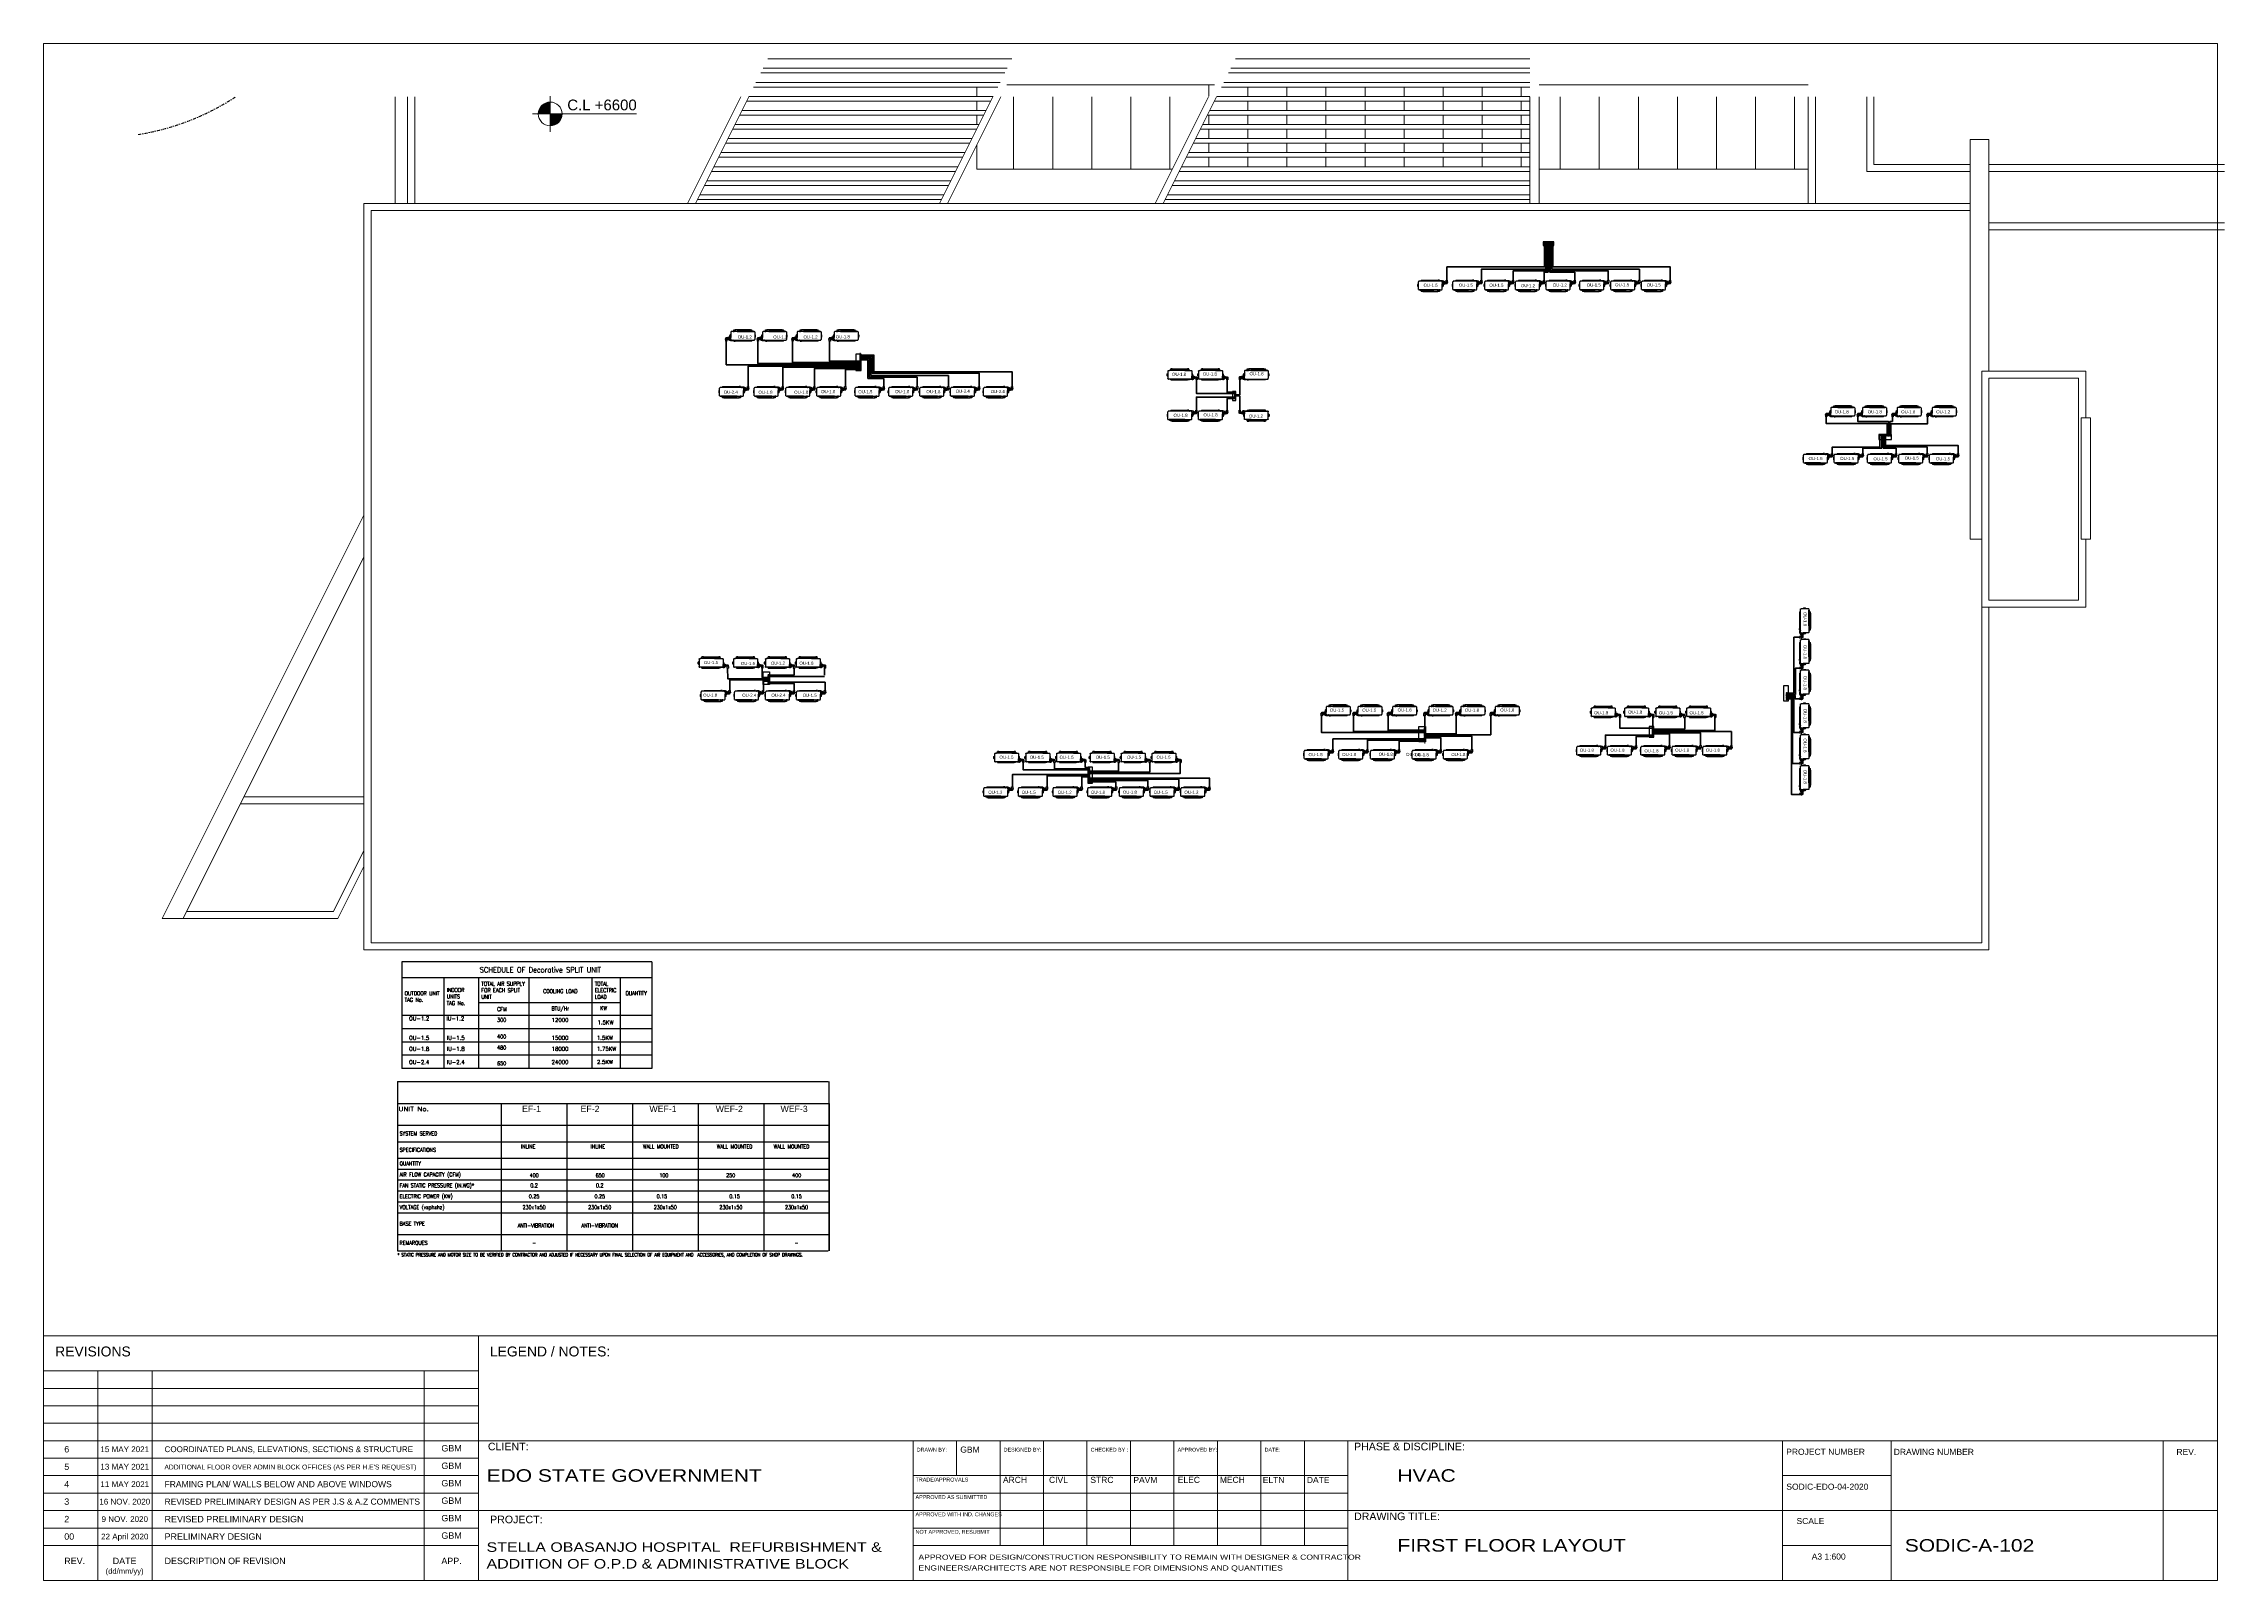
# Model space of a CAD drawing. Header units: millimetres. Extents: x -160614 to 59925, y -157025 to 0.
# Drawn here: x -9888 to 59925, y -130385 to -81182 of the extents above; entities that cross this region are included whole.
import ezdxf
from ezdxf.enums import TextEntityAlignment as Align

# ---------------------------------------------------------------- set-up
doc = ezdxf.new("R2010")
doc.units = ezdxf.units.MM
doc.header["$LTSCALE"] = 8
doc.linetypes.add('AXES', pattern=[50.8, 31.75, -6.35, 6.35, -6.35])
doc.linetypes.add('DASHDOT', pattern=[25.4, 12.7, -6.35, 0, -6.35])
for name, color, linetype in [('12-EQUIPMENT', 12, 'Continuous'), ('A-OPEN', 4, 'Continuous'), ('A-Wall-cmu-patt', 9, 'Continuous'), ('M-GEN-TABLE', 3, 'Continuous'), ('M-SCH-LINE', 1, 'Continuous'), ('M-SCH-TEXT', 3, 'Continuous'), ('MC-EX-EQPM-texts', 2, 'Continuous'), ('ProfileEdges', 7, 'Continuous'), ('REF', 42, 'Continuous'), ('REF-thin', 8, 'Continuous')]:
    doc.layers.add(name, color=color, linetype=linetype)
for name, color, linetype, lineweight in [('Dims', 9, 'Continuous', 5), ('Frame', 9, 'Continuous', 9), ('Proj', 9, 'Continuous', 5), ('Tiles 1', 9, 'Continuous', 5)]:
    doc.layers.add(name, color=color, linetype=linetype, lineweight=lineweight)
doc.styles.add('ARIAL', font='arial.ttf')
doc.styles.add('MARI3', font='arial.ttf', dxfattribs={"width": 1.2})
doc.styles.add('ROMANS', font='romans.shx', dxfattribs={"width": 0.85})
doc.styles.get("Standard").update_dxf_attribs({"font": 'ARIALUNI.TTF'})
doc.styles.add('TTLB-A0-JeddahDP$0$Standard', font='txt_____.ttf')
doc.styles.add('TTLB-A0-JeddahDP$0$swis721', font='swiss.ttf')

# ---------------------------------------------------------------- blocks, each defined once
blk = doc.blocks.new('pl')
at = {"layer": 'ProfileEdges', "color": 1}
for p, q in [((-0.498, 0.066), (-0.5, 0.058)), ((-0.5, 0.058), (-0.5, 0.048)), ((-0.5, 0.048), (-0.5, 0.038)), ((-0.5, 0.038), (-0.498, 0.029)), ((-0.495, 0.074), (-0.498, 0.066)), ((-0.498, 0.029), (-0.495, 0.022)), ((-0.491, 0.08), (-0.495, 0.074)), ((-0.495, 0.022), (-0.491, 0.016)), ((-0.487, 0.084), (-0.491, 0.08)), ((-0.491, 0.016), (-0.487, 0.012)), ((-0.482, 0.085), (-0.487, 0.084)), ((-0.487, 0.012), (-0.482, 0.011)), ((-0.482, 0.081), (-0.482, 0.085)), ((-0.482, 0.085), (-0.478, 0.085)), ((-0.482, 0.076), (-0.482, 0.081)), ((-0.482, 0.081), (-0.478, 0.081)), ((-0.482, 0.07), (-0.482, 0.076)), ((-0.482, 0.076), (-0.478, 0.076)), ((-0.482, 0.063), (-0.482, 0.07)), ((-0.482, 0.07), (-0.478, 0.07)), ((-0.482, 0.056), (-0.482, 0.063)), ((-0.482, 0.063), (-0.478, 0.063)), ((-0.482, 0.048), (-0.482, 0.056)), ((-0.482, 0.056), (-0.478, 0.056)), ((-0.482, 0.048), (-0.478, 0.048)), ((-0.482, 0.04), (-0.482, 0.048)), ((-0.482, 0.033), (-0.482, 0.04)), ((-0.482, 0.04), (-0.478, 0.04)), ((-0.482, 0.026), (-0.482, 0.033)), ((-0.482, 0.033), (-0.478, 0.033)), ((-0.482, 0.02), (-0.482, 0.026)), ((-0.482, 0.026), (-0.478, 0.026)), ((-0.482, 0.015), (-0.482, 0.02)), ((-0.482, 0.02), (-0.478, 0.02)), ((-0.482, 0.011), (-0.482, 0.015)), ((-0.482, 0.015), (-0.478, 0.015)), ((-0.478, 0.011), (-0.482, 0.011)), ((-0.477, 0.144), (-0.478, 0.139)), ((-0.478, 0.085), (-0.478, 0.139)), ((-0.478, 0.081), (-0.478, 0.085)), ((-0.478, 0.076), (-0.478, 0.081)), ((-0.478, 0.07), (-0.478, 0.076)), ((-0.478, 0.063), (-0.478, 0.07)), ((-0.478, 0.056), (-0.478, 0.063)), ((-0.478, 0.048), (-0.478, 0.056)), ((-0.478, 0.04), (-0.478, 0.048)), ((-0.478, 0.033), (-0.478, 0.04)), ((-0.478, 0.026), (-0.478, 0.033)), ((-0.478, 0.02), (-0.478, 0.026)), ((-0.478, 0.015), (-0.478, 0.02)), ((-0.478, 0.011), (-0.478, 0.015)), ((-0.478, -0.049), (-0.478, 0.011)), ((-0.475, 0.148), (-0.477, 0.144)), ((-0.472, 0.152), (-0.475, 0.148)), ((-0.472, 0.158), (-0.472, 0.153)), ((-0.472, 0.158), (-0.458, 0.158)), ((-0.468, 0.156), (-0.472, 0.153)), ((-0.472, 0.153), (-0.472, 0.152)), ((-0.463, 0.158), (-0.468, 0.156)), ((-0.458, 0.158), (-0.463, 0.158)), ((-0.399, 0.158), (-0.458, 0.158)), ((-0.399, 0.183), (-0.363, 0.183)), ((-0.399, 0.183), (-0.399, 0.158)), ((-0.363, 0.158), (-0.399, 0.158)), ((-0.363, 0.183), (-0.363, 0.158)), ((-0.362, 0.158), (-0.363, 0.158)), ((-0.362, 0.183), (0.046, 0.183)), ((-0.362, 0.183), (-0.362, 0.158)), ((0.046, 0.158), (-0.362, 0.158)), ((0.046, 0.183), (0.046, 0.158)), ((0.047, 0.158), (0.046, 0.158)), ((0.083, 0.183), (0.047, 0.183)), ((0.047, 0.158), (0.047, 0.183)), ((0.083, 0.158), (0.047, 0.158)), ((0.083, 0.183), (0.083, 0.158)), ((0.102, 0.158), (0.083, 0.158)), ((0.102, 0.169), (0.103, 0.17)), ((0.102, 0.169), (0.102, 0.169)), ((0.102, 0.168), (0.102, 0.169)), ((0.102, 0.167), (0.102, 0.168)), ((0.102, 0.168), (0.102, 0.158)), ((0.102, 0.166), (0.102, 0.167)), ((0.103, 0.166), (0.102, 0.166)), ((0.102, 0.158), (0.108, 0.158)), ((0.103, 0.17), (0.104, 0.17)), ((0.103, 0.17), (0.103, 0.17)), ((0.103, 0.165), (0.103, 0.166)), ((0.103, 0.166), (0.103, 0.165)), ((0.103, 0.165), (0.103, 0.165)), ((0.104, 0.164), (0.103, 0.165)), ((0.103, 0.165), (0.104, 0.165)), ((0.104, 0.17), (0.105, 0.17)), ((0.17, 0.17), (0.104, 0.17)), ((0.104, 0.165), (0.105, 0.164)), ((0.105, 0.164), (0.104, 0.164)), ((0.106, 0.164), (0.105, 0.164)), ((0.105, 0.164), (0.105, 0.164)), ((0.105, 0.164), (0.106, 0.164)), ((0.105, 0.164), (0.105, 0.164)), ((0.106, 0.164), (0.106, 0.164)), ((0.108, 0.164), (0.106, 0.164)), ((0.108, 0.164), (0.108, 0.158)), ((0.17, 0.164), (0.108, 0.164)), ((0.142, 0.158), (0.108, 0.158)), ((0.156, 0.158), (0.142, 0.158)), ((0.147, 0.158), (0.142, 0.158)), ((0.152, 0.156), (0.147, 0.158)), ((0.156, 0.153), (0.152, 0.156)), ((0.156, 0.158), (0.156, 0.153)), ((0.156, 0.152), (0.156, 0.153)), ((0.159, 0.148), (0.156, 0.152)), ((0.161, 0.144), (0.159, 0.148)), ((0.162, 0.139), (0.161, 0.144)), ((0.162, 0.134), (0.162, 0.139)), ((0.162, 0.134), (0.17, 0.134)), ((0.162, 0.134), (0.162, 0.085)), ((0.162, 0.081), (0.162, 0.085)), ((0.162, 0.085), (0.166, 0.085)), ((0.162, 0.076), (0.162, 0.081)), ((0.166, 0.081), (0.162, 0.081)), ((0.162, 0.07), (0.162, 0.076)), ((0.166, 0.076), (0.162, 0.076)), ((0.162, 0.063), (0.162, 0.07)), ((0.166, 0.07), (0.162, 0.07)), ((0.162, 0.056), (0.162, 0.063)), ((0.166, 0.063), (0.162, 0.063)), ((0.162, 0.048), (0.162, 0.056)), ((0.166, 0.056), (0.162, 0.056)), ((0.162, 0.04), (0.162, 0.048)), ((0.166, 0.048), (0.162, 0.048)), ((0.162, 0.033), (0.162, 0.04)), ((0.166, 0.04), (0.162, 0.04)), ((0.162, 0.026), (0.162, 0.033)), ((0.166, 0.033), (0.162, 0.033)), ((0.162, 0.02), (0.162, 0.026)), ((0.166, 0.026), (0.162, 0.026)), ((0.162, 0.015), (0.162, 0.02)), ((0.166, 0.02), (0.162, 0.02)), ((0.162, 0.011), (0.162, 0.015)), ((0.166, 0.015), (0.162, 0.015)), ((0.162, -0.049), (0.162, 0.011)), ((0.166, 0.011), (0.162, 0.011)), ((0.166, 0.081), (0.166, 0.085)), ((0.166, 0.085), (0.171, 0.084)), ((0.166, 0.076), (0.166, 0.081)), ((0.166, 0.07), (0.166, 0.076)), ((0.166, 0.063), (0.166, 0.07)), ((0.166, 0.056), (0.166, 0.063)), ((0.166, 0.048), (0.166, 0.056)), ((0.166, 0.04), (0.166, 0.048)), ((0.166, 0.033), (0.166, 0.04)), ((0.166, 0.026), (0.166, 0.033)), ((0.166, 0.02), (0.166, 0.026)), ((0.166, 0.015), (0.166, 0.02)), ((0.166, 0.011), (0.166, 0.015)), ((0.171, 0.012), (0.166, 0.011)), ((0.17, 0.17), (0.17, 0.17)), ((0.17, 0.17), (0.17, 0.17)), ((0.17, 0.169), (0.17, 0.17)), ((0.17, 0.17), (0.175, 0.17)), ((0.17, 0.169), (0.17, 0.169)), ((0.17, 0.168), (0.17, 0.169)), ((0.17, 0.167), (0.17, 0.168)), ((0.17, 0.166), (0.17, 0.167)), ((0.17, 0.166), (0.17, 0.166)), ((0.17, 0.165), (0.17, 0.166)), ((0.17, 0.165), (0.17, 0.165)), ((0.17, 0.164), (0.17, 0.165)), ((0.17, 0.164), (0.17, 0.164)), ((0.17, 0.164), (0.174, 0.164)), ((0.17, 0.134), (0.17, 0.134)), ((0.17, 0.134), (0.171, 0.133)), ((0.171, 0.133), (0.172, 0.133)), ((0.171, 0.133), (0.171, 0.133)), ((0.171, 0.084), (0.172, 0.083)), ((0.175, 0.016), (0.171, 0.012)), ((0.172, 0.133), (0.172, 0.132)), ((0.172, 0.132), (0.172, 0.132)), ((0.172, 0.132), (0.172, 0.113)), ((0.172, 0.124), (0.172, 0.124)), ((0.172, 0.122), (0.172, 0.122)), ((0.19, 0.113), (0.172, 0.113)), ((0.172, 0.113), (0.172, 0.095)), ((0.19, 0.095), (0.172, 0.095)), ((0.172, 0.083), (0.172, 0.095)), ((0.172, 0.086), (0.172, 0.086)), ((0.172, 0.084), (0.172, 0.084)), ((0.172, 0.083), (0.175, 0.08)), ((0.174, 0.164), (0.178, 0.163)), ((0.175, 0.17), (0.179, 0.169)), ((0.175, 0.08), (0.179, 0.074)), ((0.179, 0.022), (0.175, 0.016)), ((0.178, 0.163), (0.182, 0.163)), ((0.179, 0.169), (0.183, 0.169)), ((0.179, 0.074), (0.182, 0.066)), ((0.182, 0.029), (0.179, 0.022)), ((0.182, 0.163), (0.186, 0.162)), ((0.182, 0.066), (0.184, 0.058)), ((0.184, 0.038), (0.182, 0.029)), ((0.183, 0.169), (0.188, 0.167)), ((0.184, 0.058), (0.184, 0.048)), ((0.184, 0.048), (0.184, 0.038)), ((0.185, 0.126), (0.192, 0.134)), ((0.185, 0.125), (0.185, 0.126)), ((0.185, 0.126), (0.185, 0.126)), ((0.185, 0.12), (0.185, 0.125)), ((0.185, 0.12), (0.185, 0.12)), ((0.185, 0.12), (0.185, 0.12)), ((0.19, 0.114), (0.185, 0.12)), ((0.19, 0.094), (0.185, 0.089)), ((0.185, 0.088), (0.185, 0.089)), ((0.185, 0.088), (0.185, 0.083)), ((0.185, 0.088), (0.185, 0.088)), ((0.185, 0.083), (0.185, 0.083)), ((0.185, 0.083), (0.185, 0.082)), ((0.185, 0.082), (0.192, 0.074)), ((0.186, 0.162), (0.19, 0.161)), ((0.188, 0.167), (0.192, 0.166)), ((0.19, 0.161), (0.194, 0.159)), ((0.19, 0.129), (0.191, 0.13)), ((0.19, 0.128), (0.19, 0.129)), ((0.19, 0.127), (0.19, 0.128)), ((0.19, 0.126), (0.19, 0.127)), ((0.19, 0.127), (0.19, 0.127)), ((0.19, 0.126), (0.19, 0.125)), ((0.19, 0.125), (0.191, 0.123)), ((0.19, 0.114), (0.19, 0.113)), ((0.192, 0.111), (0.19, 0.114)), ((0.19, 0.113), (0.19, 0.11)), ((0.193, 0.095), (0.19, 0.095)), ((0.19, 0.094), (0.19, 0.095)), ((0.19, 0.089), (0.19, 0.094)), ((0.19, 0.087), (0.19, 0.089)), ((0.191, 0.086), (0.19, 0.087)), ((0.191, 0.13), (0.193, 0.132)), ((0.191, 0.13), (0.191, 0.13)), ((0.191, 0.123), (0.192, 0.122)), ((0.192, 0.085), (0.191, 0.086)), ((0.192, 0.166), (0.196, 0.164)), ((0.192, 0.134), (0.205, 0.134)), ((0.192, 0.134), (0.192, 0.134)), ((0.192, 0.122), (0.194, 0.121)), ((0.192, 0.111), (0.192, 0.111)), ((0.205, 0.111), (0.192, 0.111)), ((0.194, 0.084), (0.192, 0.085)), ((0.192, 0.074), (0.205, 0.074)), ((0.192, 0.074), (0.192, 0.074)), ((0.193, 0.132), (0.194, 0.133)), ((0.193, 0.132), (0.193, 0.132)), ((0.194, 0.159), (0.197, 0.157)), ((0.194, 0.133), (0.196, 0.133)), ((0.194, 0.121), (0.196, 0.12)), ((0.196, 0.083), (0.194, 0.084)), ((0.196, 0.164), (0.2, 0.163)), ((0.196, 0.133), (0.199, 0.133)), ((0.196, 0.12), (0.199, 0.12)), ((0.196, 0.098), (0.199, 0.098)), ((0.199, 0.083), (0.196, 0.083)), ((0.197, 0.157), (0.201, 0.155)), ((0.199, 0.133), (0.201, 0.133)), ((0.199, 0.12), (0.201, 0.12)), ((0.199, 0.098), (0.201, 0.098)), ((0.201, 0.083), (0.199, 0.083)), ((0.2, 0.163), (0.204, 0.16)), ((0.201, 0.155), (0.204, 0.153)), ((0.201, 0.133), (0.203, 0.133)), ((0.201, 0.12), (0.203, 0.121)), ((0.203, 0.084), (0.201, 0.083)), ((0.203, 0.133), (0.205, 0.132)), ((0.203, 0.121), (0.205, 0.122)), ((0.205, 0.085), (0.203, 0.084)), ((0.204, 0.16), (0.207, 0.158)), ((0.204, 0.153), (0.205, 0.152)), ((0.205, 0.152), (0.206, 0.152)), ((0.205, 0.134), (0.205, 0.134)), ((0.205, 0.134), (0.212, 0.126)), ((0.205, 0.132), (0.205, 0.132)), ((0.205, 0.132), (0.206, 0.13)), ((0.205, 0.122), (0.206, 0.123)), ((0.208, 0.114), (0.205, 0.111)), ((0.205, 0.111), (0.205, 0.111)), ((0.208, 0.095), (0.205, 0.095)), ((0.206, 0.086), (0.205, 0.085)), ((0.205, 0.074), (0.212, 0.082)), ((0.205, 0.074), (0.205, 0.074)), ((0.206, 0.152), (0.207, 0.151)), ((0.206, 0.13), (0.207, 0.129)), ((0.206, 0.13), (0.206, 0.13)), ((0.206, 0.123), (0.207, 0.125)), ((0.207, 0.087), (0.206, 0.086)), ((0.207, 0.158), (0.209, 0.157)), ((0.207, 0.151), (0.208, 0.15)), ((0.207, 0.129), (0.207, 0.128)), ((0.207, 0.128), (0.208, 0.127)), ((0.207, 0.125), (0.208, 0.126)), ((0.208, 0.089), (0.207, 0.087)), ((0.208, 0.15), (0.209, 0.149)), ((0.208, 0.126), (0.208, 0.127)), ((0.208, 0.127), (0.208, 0.127)), ((0.212, 0.12), (0.208, 0.114)), ((0.208, 0.114), (0.208, 0.113)), ((0.229, 0.113), (0.208, 0.113)), ((0.208, 0.113), (0.208, 0.11)), ((0.208, 0.094), (0.208, 0.095)), ((0.229, 0.095), (0.208, 0.095)), ((0.212, 0.089), (0.208, 0.094)), ((0.208, 0.089), (0.208, 0.094)), ((0.209, 0.157), (0.21, 0.156)), ((0.209, 0.149), (0.21, 0.148)), ((0.21, 0.156), (0.211, 0.155)), ((0.21, 0.148), (0.211, 0.147)), ((0.211, 0.155), (0.212, 0.154)), ((0.211, 0.147), (0.212, 0.146)), ((0.212, 0.154), (0.213, 0.153)), ((0.212, 0.146), (0.213, 0.145)), ((0.212, 0.126), (0.212, 0.126)), ((0.212, 0.126), (0.212, 0.125)), ((0.212, 0.12), (0.212, 0.125)), ((0.212, 0.12), (0.212, 0.12)), ((0.212, 0.12), (0.212, 0.12)), ((0.212, 0.088), (0.212, 0.089)), ((0.212, 0.088), (0.212, 0.088)), ((0.212, 0.088), (0.212, 0.083)), ((0.212, 0.082), (0.212, 0.083)), ((0.212, 0.083), (0.212, 0.083)), ((0.213, 0.153), (0.214, 0.152)), ((0.213, 0.145), (0.213, 0.144)), ((0.213, 0.144), (0.214, 0.143)), ((0.214, 0.152), (0.215, 0.151)), ((0.214, 0.143), (0.215, 0.141)), ((0.215, 0.151), (0.216, 0.15)), ((0.215, 0.141), (0.217, 0.139)), ((0.216, 0.15), (0.217, 0.148)), ((0.217, 0.148), (0.218, 0.147)), ((0.217, 0.139), (0.219, 0.137)), ((0.218, 0.147), (0.219, 0.146)), ((0.219, 0.146), (0.22, 0.145)), ((0.219, 0.137), (0.221, 0.135)), ((0.22, 0.145), (0.221, 0.143)), ((0.221, 0.143), (0.223, 0.141)), ((0.221, 0.135), (0.223, 0.133)), ((0.223, 0.141), (0.224, 0.14)), ((0.223, 0.133), (0.225, 0.132)), ((0.224, 0.14), (0.226, 0.139)), ((0.225, 0.132), (0.228, 0.131)), ((0.226, 0.139), (0.228, 0.137)), ((0.228, 0.137), (0.23, 0.137)), ((0.228, 0.131), (0.231, 0.13)), ((0.229, 0.117), (0.229, 0.117)), ((0.229, 0.116), (0.229, 0.117)), ((0.229, 0.117), (0.229, 0.117)), ((0.229, 0.117), (0.229, 0.117)), ((0.229, 0.117), (0.23, 0.117)), ((0.229, 0.116), (0.229, 0.113)), ((0.229, 0.113), (0.229, 0.113)), ((0.229, 0.113), (0.229, 0.113)), ((0.229, 0.095), (0.229, 0.113)), ((0.229, 0.095), (0.229, 0.095)), ((0.229, 0.095), (0.229, 0.095)), ((0.229, 0.092), (0.229, 0.095)), ((0.229, 0.092), (0.229, 0.091)), ((0.229, 0.092), (0.229, 0.092)), ((0.229, 0.091), (0.229, 0.091)), ((0.229, 0.091), (0.23, 0.091)), ((0.229, 0.091), (0.229, 0.091)), ((0.23, 0.137), (0.232, 0.136)), ((0.23, 0.117), (0.238, 0.117)), ((0.23, 0.117), (0.23, 0.117)), ((0.23, 0.091), (0.238, 0.091)), ((0.23, 0.091), (0.23, 0.091)), ((0.231, 0.13), (0.234, 0.13)), ((0.232, 0.136), (0.234, 0.136)), ((0.234, 0.136), (0.236, 0.136)), ((0.234, 0.13), (0.236, 0.13)), ((0.236, 0.136), (0.237, 0.135)), ((0.236, 0.135), (0.236, 0.136)), ((0.266, 0.136), (0.236, 0.136)), ((0.236, 0.134), (0.236, 0.135)), ((0.236, 0.135), (0.236, 0.135)), ((0.236, 0.135), (0.236, 0.135)), ((0.236, 0.133), (0.236, 0.134)), ((0.236, 0.133), (0.236, 0.133)), ((0.236, 0.132), (0.236, 0.133)), ((0.236, 0.131), (0.236, 0.132)), ((0.236, 0.13), (0.236, 0.131)), ((0.236, 0.13), (0.236, 0.13)), ((0.236, 0.13), (0.236, 0.13)), ((0.236, 0.13), (0.236, 0.13)), ((0.236, 0.13), (0.236, 0.13)), ((0.266, 0.13), (0.236, 0.13)), ((0.237, 0.135), (0.237, 0.135)), ((0.238, 0.117), (0.239, 0.117)), ((0.238, 0.117), (0.238, 0.117)), ((0.238, 0.117), (0.238, 0.117)), ((0.238, 0.117), (0.238, 0.117)), ((0.238, 0.113), (0.239, 0.113)), ((0.238, 0.095), (0.239, 0.095)), ((0.238, 0.091), (0.238, 0.091)), ((0.238, 0.091), (0.239, 0.091)), ((0.238, 0.091), (0.238, 0.091)), ((0.238, 0.091), (0.238, 0.091)), ((0.239, 0.117), (0.239, 0.116)), ((0.239, 0.117), (0.239, 0.117)), ((0.239, 0.116), (0.239, 0.113)), ((0.239, 0.113), (0.257, 0.113)), ((0.239, 0.113), (0.239, 0.113)), ((0.239, 0.096), (0.239, 0.113)), ((0.239, 0.095), (0.239, 0.096)), ((0.239, 0.096), (0.239, 0.095)), ((0.239, 0.095), (0.257, 0.095)), ((0.239, 0.095), (0.239, 0.095)), ((0.239, 0.092), (0.239, 0.095)), ((0.239, 0.095), (0.239, 0.095)), ((0.239, 0.095), (0.239, 0.095)), ((0.239, 0.092), (0.239, 0.092)), ((0.239, 0.091), (0.239, 0.092)), ((0.257, 0.113), (0.258, 0.113)), ((0.257, 0.095), (0.26, 0.095)), ((0.257, 0.095), (0.276, 0.095)), ((0.258, 0.113), (0.259, 0.113)), ((0.259, 0.113), (0.261, 0.114)), ((0.26, 0.095), (0.264, 0.096)), ((0.261, 0.114), (0.262, 0.114)), ((0.262, 0.114), (0.263, 0.115)), ((0.263, 0.115), (0.264, 0.116)), ((0.264, 0.117), (0.265, 0.118)), ((0.264, 0.116), (0.264, 0.117)), ((0.264, 0.096), (0.267, 0.097)), ((0.265, 0.183), (0.304, 0.183)), ((0.265, 0.143), (0.265, 0.183)), ((0.265, 0.143), (0.266, 0.139)), ((0.265, 0.118), (0.266, 0.119)), ((0.266, 0.139), (0.266, 0.138)), ((0.266, 0.138), (0.267, 0.136)), ((0.266, 0.138), (0.266, 0.136)), ((0.266, 0.135), (0.266, 0.136)), ((0.267, 0.136), (0.266, 0.136)), ((0.266, 0.13), (0.266, 0.13)), ((0.266, 0.13), (0.266, 0.123)), ((0.273, 0.13), (0.266, 0.13)), ((0.266, 0.121), (0.266, 0.123)), ((0.266, 0.12), (0.266, 0.121)), ((0.266, 0.119), (0.266, 0.12)), ((0.267, 0.136), (0.268, 0.135)), ((0.267, 0.097), (0.27, 0.099)), ((0.268, 0.135), (0.271, 0.131)), ((0.27, 0.099), (0.273, 0.101)), ((0.271, 0.131), (0.273, 0.13)), ((0.273, 0.13), (0.275, 0.128)), ((0.273, 0.101), (0.276, 0.103)), ((0.275, 0.128), (0.279, 0.126)), ((0.276, 0.103), (0.278, 0.106)), ((0.276, 0.095), (0.279, 0.095)), ((0.278, 0.106), (0.28, 0.109)), ((0.279, 0.126), (0.284, 0.126)), ((0.279, 0.095), (0.283, 0.096)), ((0.28, 0.109), (0.282, 0.112)), ((0.282, 0.112), (0.283, 0.115)), ((0.283, 0.115), (0.284, 0.117)), ((0.283, 0.096), (0.286, 0.097)), ((0.284, 0.126), (0.285, 0.126)), ((0.284, 0.126), (0.284, 0.126)), ((0.284, 0.122), (0.284, 0.126)), ((0.284, 0.119), (0.284, 0.122)), ((0.284, 0.119), (0.285, 0.12)), ((0.284, 0.118), (0.284, 0.119)), ((0.284, 0.117), (0.284, 0.119)), ((0.284, 0.117), (0.284, 0.118)), ((0.285, 0.126), (0.29, 0.126)), ((0.285, 0.123), (0.285, 0.126)), ((0.285, 0.121), (0.285, 0.123)), ((0.285, 0.12), (0.285, 0.121)), ((0.286, 0.097), (0.289, 0.099)), ((0.289, 0.099), (0.292, 0.101)), ((0.29, 0.126), (0.294, 0.128)), ((0.292, 0.101), (0.295, 0.103)), ((0.294, 0.128), (0.298, 0.131)), ((0.295, 0.103), (0.297, 0.106)), ((0.297, 0.106), (0.299, 0.109)), ((0.298, 0.131), (0.301, 0.135)), ((0.299, 0.109), (0.301, 0.112)), ((0.301, 0.135), (0.303, 0.138)), ((0.301, 0.112), (0.302, 0.115)), ((0.302, 0.119), (0.303, 0.122)), ((0.302, 0.115), (0.302, 0.119)), ((0.303, 0.139), (0.304, 0.143)), ((0.303, 0.138), (0.303, 0.139)), ((0.303, 0.138), (0.303, 0.122)), ((0.304, 0.143), (0.304, 0.183)), ((-0.477, -0.054), (-0.478, -0.049)), ((-0.478, -0.062), (-0.478, -0.049)), ((-0.478, -0.062), (-0.472, -0.062)), ((-0.477, -0.054), (-0.475, -0.058)), ((-0.475, -0.058), (-0.472, -0.062)), ((-0.472, -0.062), (-0.468, -0.066)), ((-0.472, -0.062), (-0.472, -0.062)), ((-0.468, -0.066), (-0.463, -0.068)), ((-0.463, -0.068), (-0.458, -0.068)), ((-0.458, -0.068), (-0.444, -0.068)), ((-0.444, -0.068), (-0.444, -0.073)), ((-0.056, -0.068), (-0.444, -0.068)), ((-0.444, -0.073), (-0.432, -0.073)), ((-0.432, -0.073), (-0.432, -0.078)), ((-0.067, -0.073), (-0.432, -0.073)), ((-0.432, -0.078), (-0.399, -0.078)), ((-0.399, -0.078), (-0.399, -0.113)), ((-0.399, -0.078), (-0.363, -0.078)), ((-0.363, -0.113), (-0.399, -0.113)), ((-0.363, -0.078), (-0.363, -0.107)), ((-0.363, -0.078), (-0.362, -0.078)), ((-0.362, -0.107), (-0.363, -0.107)), ((-0.363, -0.107), (-0.363, -0.113)), ((-0.362, -0.113), (-0.363, -0.113)), ((-0.362, -0.107), (-0.362, -0.078)), ((-0.362, -0.078), (-0.067, -0.078)), ((-0.362, -0.107), (-0.362, -0.113)), ((-0.362, -0.113), (0.046, -0.113)), ((-0.067, -0.073), (-0.067, -0.076)), ((-0.056, -0.073), (-0.067, -0.073)), ((-0.067, -0.076), (-0.067, -0.078)), ((-0.067, -0.076), (-0.009, -0.076)), ((-0.056, -0.068), (-0.056, -0.073)), ((-0.022, -0.068), (-0.056, -0.068)), ((-0.022, -0.068), (-0.022, -0.072)), ((-0.022, -0.068), (0.116, -0.068)), ((-0.009, -0.072), (-0.022, -0.072)), ((-0.009, -0.072), (-0.009, -0.076)), ((-0.009, -0.072), (0.043, -0.072)), ((0.043, -0.076), (-0.009, -0.076)), ((0.043, -0.072), (0.043, -0.076)), ((0.047, -0.072), (0.043, -0.072)), ((0.043, -0.076), (0.046, -0.076)), ((0.046, -0.107), (0.046, -0.076)), ((0.047, -0.107), (0.046, -0.107)), ((0.046, -0.113), (0.046, -0.107)), ((0.047, -0.113), (0.046, -0.113)), ((0.047, -0.072), (0.047, -0.107)), ((0.047, -0.072), (0.056, -0.072)), ((0.047, -0.107), (0.047, -0.113)), ((0.083, -0.113), (0.047, -0.113)), ((0.056, -0.072), (0.059, -0.072)), ((0.056, -0.072), (0.056, -0.075)), ((0.056, -0.075), (0.059, -0.075)), ((0.059, -0.072), (0.07, -0.072)), ((0.059, -0.072), (0.059, -0.075)), ((0.059, -0.075), (0.07, -0.075)), ((0.07, -0.072), (0.07, -0.075)), ((0.07, -0.072), (0.073, -0.072)), ((0.073, -0.072), (0.073, -0.075)), ((0.102, -0.072), (0.073, -0.072)), ((0.083, -0.075), (0.073, -0.075)), ((0.083, -0.075), (0.083, -0.113)), ((0.102, -0.075), (0.083, -0.075)), ((0.102, -0.072), (0.104, -0.072)), ((0.102, -0.072), (0.102, -0.075)), ((0.102, -0.075), (0.104, -0.075)), ((0.104, -0.072), (0.104, -0.075)), ((0.104, -0.072), (0.116, -0.072)), ((0.116, -0.068), (0.142, -0.068)), ((0.116, -0.068), (0.116, -0.072)), ((0.142, -0.068), (0.147, -0.068)), ((0.147, -0.068), (0.152, -0.066)), ((0.152, -0.066), (0.156, -0.062)), ((0.156, -0.062), (0.159, -0.058)), ((0.162, -0.062), (0.156, -0.062)), ((0.156, -0.062), (0.156, -0.062)), ((0.159, -0.058), (0.161, -0.054)), ((0.161, -0.054), (0.162, -0.049)), ((0.162, -0.062), (0.162, -0.049))]:
    blk.add_line(p, q, dxfattribs=at)

msp = doc.modelspace()

# ---------------------------------------------------------------- linework, layer by layer
at = {"layer": 'A-OPEN'}
for points in [[(38455, -87527.6), (38122.4, -87527.6), (38122.4, -87645.1), (38455, -87645.1)], [(16118.2, -91644.7), (16285, -91644.7), (16285, -91127.6), (16118.2, -91127.6)], [(28169.9, -92612.5), (28282.6, -92612.5), (28282.6, -92322.3), (28169.9, -92322.3)], [(49273.4, -93697.6), (48858.1, -93697.6), (48858.1, -93852.9), (49273.4, -93852.9)], [(13355, -101697.6), (13145.5, -101697.6), (13145.5, -101296.1), (13355, -101296.1)], [(45955, -102237.6), (45818.1, -102237.6), (45818.1, -101730.9), (45955, -101730.9)], [(34140.1, -103050.1), (34352.7, -103050.1), (34352.7, -103539.1), (34140.1, -103539.1)], [(41655, -103047.6), (41515.7, -103047.6), (41515.7, -103390.2), (41655, -103390.2)], [(23674.8, -104341.6), (23674.8, -104867.6), (23555, -104867.6), (23555, -104341.6)]]:
    msp.add_lwpolyline(points, close=True, dxfattribs=at)
at = {"layer": 'Dims'}
for p, q in [((6329.7, -82863.8), (6329.7, -84006.8)), ((5758.2, -83435.3), (9091.2, -83435.3))]:
    msp.add_line(p, q, dxfattribs=at)
at = {"layer": 'Dims', "const_width": 381}
for points in [[(6139.2, -83435.3, -0.4142136), (6329.7, -83244.8, -1)], [(6329.7, -83625.8, 0.4142136), (6520.2, -83435.3, 1)]]:
    msp.add_lwpolyline(points, format="xyb", dxfattribs=at)
at = {"layer": 'Dims'}
msp.add_circle((6329.7, -83435.3), 381, dxfattribs=at)
at = {"layer": 'Frame'}
for p, q in [((59699.5, -81182.3), (-9887.5, -81182.3)), ((-9887.5, -81182.3), (-9887.5, -130385.2)), ((59699.5, -130385.2, 0.4), (59699.5, -81182.3, 0.4)), ((59699.5, -122559.6), (-9887.5, -122559.6)), ((4029.9, -122559.6), (4029.9, -130385.2)), ((4029.9, -123677.5), (-9887.5, -123677.5)), ((4029.9, -124236.5), (-9887.5, -124236.5)), ((-8147.8, -130385.2), (-8147.8, -123677.5)), ((-6408.2, -130385.2), (-6408.2, -123677.5)), ((2290.2, -130385.2), (2290.2, -123677.5)), ((4029.9, -124795.5), (-9887.5, -124795.5)), ((4029.9, -125354.5), (-9887.5, -125354.5)), ((59699.5, -125913.4), (-9887.5, -125913.4)), ((17947.3, -125913.4), (17947.3, -130385.2)), ((19338.9, -125913.4), (19338.9, -127031.4)), ((20730.5, -125913.4), (20730.5, -129267.3)), ((22122.2, -125913.4), (22122.2, -129267.3)), ((23513.8, -125913.4), (23513.8, -129267.3)), ((24905.4, -125913.4), (24905.4, -129267.3)), ((26297, -125913.4), (26297, -129267.3)), ((27688.6, -125913.4), (27688.6, -129267.3)), ((29080.3, -125913.4), (29080.3, -129267.3)), ((30471.9, -125913.4), (30471.9, -129267.3)), ((31864.7, -125913.4), (31864.7, -130385.2)), ((45782.1, -125913.4), (45782.1, -130385.2)), ((49261.5, -125913.4), (49261.5, -130385.2)), ((57959.8, -125913.4), (57959.8, -130385.2)), ((4029.9, -126472.4), (-9887.5, -126472.4)), ((4029.9, -127031.4), (-9887.5, -127031.4)), ((31864.7, -127031.4), (17947.3, -127031.4)), ((45782.1, -127031.4), (49261.5, -127031.4)), ((4029.9, -127590.3), (-9887.5, -127590.3)), ((31864.7, -127590.3), (17947.3, -127590.3)), ((4029.9, -128149.3), (-9887.5, -128149.3)), ((17947.3, -128149.3), (4029.9, -128149.3)), ((31864.7, -128149.3), (17947.3, -128149.3)), ((59699.5, -128149.3), (31864.7, -128149.3)), ((4029.9, -128708.3), (-9887.5, -128708.3)), ((31864.7, -128708.3), (17947.3, -128708.3)), ((4029.9, -129267.3), (-9887.5, -129267.3)), ((31864.7, -129267.3), (17947.3, -129267.3)), ((45782.1, -129267.3), (49261.5, -129267.3)), ((-9887.5, -130385.2, 0.4), (59699.5, -130385.2, 0.4))]:
    msp.add_line(p, q, dxfattribs=at)
at = {"layer": 'M-GEN-TABLE'}
for p, q in [((5649.1, -111088.9), (5649.1, -113997)), ((7665.1, -111088.9), (7665.1, -113997)), ((7665.1, -111088.9), (7665.1, -113997))]:
    msp.add_line(p, q, dxfattribs=at)
at = {"layer": 'M-SCH-LINE', "color": 7}
for p, q in [((9580.3, -110584.9), (1578.6, -110584.9)), ((1578.6, -110584.9), (1578.6, -113997)), ((9580.3, -110584.9), (9580.3, -113997)), ((1439.3, -114413.8), (1439.3, -119838.8)), ((1439.3, -114413.8), (15232.3, -114413.8)), ((9580.3, -113997), (1578.6, -113997)), ((15252.5, -114413.8), (15252.5, -119838.8)), ((1439.3, -115113.8), (15232.3, -115113.8)), ((1439.3, -119838.8), (15232.3, -119838.8))]:
    msp.add_line(p, q, dxfattribs=at)
at = {"layer": 'M-SCH-LINE'}
for p, q in [((9580.3, -111088.9), (1578.6, -111088.9)), ((2925.5, -111088.9), (2925.5, -113997)), ((4034.3, -111088.9), (4034.3, -113997)), ((5649.1, -111088.9), (5649.1, -113997)), ((8572.3, -111088.9), (8572.3, -113997)), ((7665.1, -112298.5), (1578.6, -112298.5)), ((9580.3, -112298.5), (1578.6, -112298.5)), ((8572.3, -111895.3), (4034.3, -111895.3)), ((9580.3, -112298.5), (8572.3, -112298.5)), ((9580.3, -112723.1), (1578.6, -112723.1)), ((9580.3, -113147.8), (1578.6, -113147.8)), ((9580.3, -113572.4), (1578.6, -113572.4)), ((9580.3, -113997), (1578.6, -113997)), ((4764.3, -115113.8), (4764.3, -119838.8)), ((6864.3, -115113.8), (6864.3, -119838.8)), ((8964.3, -115113.8), (8964.3, -119838.8)), ((11064.3, -115113.8), (11064.3, -119838.8)), ((13164.3, -115113.8), (13164.3, -119838.8)), ((15264.3, -115113.8), (15264.3, -119838.8)), ((1439.3, -115813.8), (15232.3, -115813.8)), ((1439.3, -116338.8), (15232.3, -116338.8)), ((1439.3, -116863.8), (15232.3, -116863.8)), ((1439.3, -117213.8), (15232.3, -117213.8)), ((1439.3, -117563.8), (15232.3, -117563.8)), ((1439.3, -117913.8), (15232.3, -117913.8)), ((1439.3, -118263.8), (15232.3, -118263.8)), ((1439.3, -118613.8), (15232.3, -118613.8)), ((1439.3, -119313.8), (15232.3, -119313.8))]:
    msp.add_line(p, q, dxfattribs=at)
at = {"layer": 'Proj'}
for p, q in [((13292.5, -81672.6, 0), (21105.9, -81672.6, 0)), ((28266.5, -81672.6, 0), (37685, -81672.6, 0)), ((13067.5, -82122.6, 0), (20880.9, -82122.6, 0)), ((13142.5, -81972.6, 0), (20955.9, -81972.6, 0)), ((28041.5, -82122.6, 0), (37685, -82122.6, 0)), ((28116.5, -81972.6, 0), (37685, -81972.6, 0)), ((1365, -86297.6, 0), (1365, -82882.2, 0)), ((1365, -86297.6, 0), (1365, -82882.2, 0)), ((1765, -86297.6, 0), (1765, -82882.2, 0)), ((1765, -86297.6, 0), (1765, -82882.2, 0)), ((1995, -86297.6, 0), (1995, -82882.2, 0)), ((1995, -86297.6, 0), (1995, -82882.2, 0)), ((12617.5, -83022.6, 0), (20430.9, -83022.6, 0)), ((12692.5, -82872.6, 0), (20505.9, -82872.6, 0)), ((12842.5, -82572.6, 0), (20655.9, -82572.6, 0)), ((12917.5, -82422.6, 0), (20730.9, -82422.6, 0)), ((18793.4, -86297.6, 0), (20501.1, -82882.2, 0)), ((19050.6, -86297.6, 0), (20758.3, -82882.2, 0)), ((21165, -82882.2, 0), (21165, -85197.6, 0)), ((22415, -82882.2, 0), (22415, -85197.6, 0)), ((23665, -82882.2, 0), (23665, -85197.6, 0)), ((24915, -82882.2, 0), (24915, -85197.6, 0)), ((27404.6, -82882.2, 0), (25696.9, -86297.6, 0)), ((27661.8, -82882.2, 0), (25954, -86297.6, 0)), ((26165, -82882.2, 0), (26165, -85197.6, 0)), ((27415, -82497.6, 0), (27415, -82861.3, 0)), ((27591.5, -83022.6, 0), (37685, -83022.6, 0)), ((27666.5, -82872.6, 0), (37685, -82872.6, 0)), ((27816.5, -82572.6, 0), (37685, -82572.6, 0)), ((27891.5, -82422.6, 0), (37685, -82422.6, 0)), ((28665, -82572.6, 0), (28665, -82872.6, 0)), ((28665, -83022.6, 0), (28665, -83322.6, 0)), ((29915, -82572.6, 0), (29915, -82872.6, 0)), ((29915, -83022.6, 0), (29915, -83322.6, 0)), ((31165, -82572.6, 0), (31165, -82872.6, 0)), ((31165, -83022.6, 0), (31165, -83322.6, 0)), ((32415, -82572.6, 0), (32415, -82872.6, 0)), ((32415, -83022.6, 0), (32415, -83322.6, 0)), ((33665, -82572.6, 0), (33665, -82872.6, 0)), ((33665, -83022.6, 0), (33665, -83322.6, 0)), ((34915, -82572.6, 0), (34915, -82872.6, 0)), ((34915, -83022.6, 0), (34915, -83322.6, 0)), ((36165, -82572.6, 0), (36165, -82872.6, 0)), ((36165, -83022.6, 0), (36165, -83322.6, 0)), ((37415, -82572.6, 0), (37415, -82872.6, 0)), ((37415, -83022.6, 0), (37415, -83322.6, 0)), ((37685, -82882.2, 0), (37685, -86297.6, 0)), ((37985, -82882.2, 0), (37985, -86297.6, 0)), ((38665, -82882.2, 0), (38665, -85197.6, 0)), ((39915, -82882.2, 0), (39915, -85197.6, 0)), ((41165, -82882.2, 0), (41165, -85197.6, 0)), ((42415, -82882.2, 0), (42415, -85197.6, 0)), ((43665, -82882.2, 0), (43665, -85197.6, 0)), ((44915, -82882.2, 0), (44915, -85197.6, 0)), ((46165, -82882.2, 0), (46165, -85197.6, 0)), ((12242.5, -83772.6, 0), (20055.9, -83772.6, 0)), ((12392.5, -83472.6, 0), (20205.9, -83472.6, 0)), ((12467.5, -83322.6, 0), (20280.9, -83322.6, 0)), ((27216.5, -83772.6, 0), (37685, -83772.6, 0)), ((27366.5, -83472.6, 0), (37685, -83472.6, 0)), ((27415, -83472.6, 0), (27415, -83772.6, 0)), ((27441.5, -83322.6, 0), (37685, -83322.6, 0)), ((28665, -83472.6, 0), (28665, -83772.6, 0)), ((29915, -83472.6, 0), (29915, -83772.6, 0)), ((31165, -83472.6, 0), (31165, -83772.6, 0)), ((32415, -83472.6, 0), (32415, -83772.6, 0)), ((33665, -83472.6, 0), (33665, -83772.6, 0)), ((34915, -83472.6, 0), (34915, -83772.6, 0)), ((36165, -83472.6, 0), (36165, -83772.6, 0)), ((37415, -83472.6, 0), (37415, -83772.6, 0)), ((11942.5, -84372.6, 0), (19755.9, -84372.6, 0)), ((12017.5, -84222.6, 0), (19830.9, -84222.6, 0)), ((12167.5, -83922.6, 0), (19980.9, -83922.6, 0)), ((26916.5, -84372.6, 0), (37685, -84372.6, 0)), ((26991.5, -84222.6, 0), (37685, -84222.6, 0)), ((27141.5, -83922.6, 0), (37685, -83922.6, 0)), ((27415, -83922.6, 0), (27415, -84222.6, 0)), ((27415, -84372.6, 0), (27415, -84672.6, 0)), ((28665, -83922.6, 0), (28665, -84222.6, 0)), ((28665, -84372.6, 0), (28665, -84672.6, 0)), ((29915, -83922.6, 0), (29915, -84222.6, 0)), ((29915, -84372.6, 0), (29915, -84672.6, 0)), ((31165, -83922.6, 0), (31165, -84222.6, 0)), ((31165, -84372.6, 0), (31165, -84672.6, 0)), ((32415, -83922.6, 0), (32415, -84222.6, 0)), ((32415, -84372.6, 0), (32415, -84672.6, 0)), ((33665, -83922.6, 0), (33665, -84222.6, 0)), ((33665, -84372.6, 0), (33665, -84672.6, 0)), ((34915, -83922.6, 0), (34915, -84222.6, 0)), ((34915, -84372.6, 0), (34915, -84672.6, 0)), ((36165, -83922.6, 0), (36165, -84222.6, 0)), ((36165, -84372.6, 0), (36165, -84672.6, 0)), ((37415, -83922.6, 0), (37415, -84222.6, 0)), ((37415, -84372.6, 0), (37415, -84672.6, 0)), ((11567.5, -85122.6, 0), (19380.9, -85122.6, 0)), ((11717.5, -84822.6, 0), (19530.9, -84822.6, 0)), ((11792.5, -84672.6, 0), (19605.9, -84672.6, 0)), ((26541.5, -85122.6, 0), (37685, -85122.6, 0)), ((26691.5, -84822.6, 0), (37685, -84822.6, 0)), ((26766.5, -84672.6, 0), (37685, -84672.6, 0)), ((27415, -84822.6, 0), (27415, -85122.6, 0)), ((28665, -84822.6, 0), (28665, -85122.6, 0)), ((29915, -84822.6, 0), (29915, -85122.6, 0)), ((31165, -84822.6, 0), (31165, -85122.6, 0)), ((32415, -84822.6, 0), (32415, -85122.6, 0)), ((33665, -84822.6, 0), (33665, -85122.6, 0)), ((34915, -84822.6, 0), (34915, -85122.6, 0)), ((36165, -84822.6, 0), (36165, -85122.6, 0)), ((37415, -84822.6, 0), (37415, -85122.6, 0)), ((11267.5, -85722.6, 0), (19080.9, -85722.6, 0)), ((11342.5, -85572.6, 0), (19155.9, -85572.6, 0)), ((11492.5, -85272.6, 0), (19305.9, -85272.6, 0)), ((26241.5, -85722.6, 0), (37685, -85722.6, 0)), ((26316.5, -85572.6, 0), (37685, -85572.6, 0)), ((26466.5, -85272.6, 0), (37685, -85272.6, 0)), ((11042.5, -86172.6, 0), (18855.9, -86172.6, 0)), ((11117.5, -86022.6, 0), (18930.9, -86022.6, 0)), ((26016.5, -86172.6, 0), (37685, -86172.6, 0)), ((26091.5, -86022.6, 0), (37685, -86022.6, 0)), ((-3474.5, -105297.6, 0), (365, -105297.6, 0)), ((-3474.5, -105297.6, 0), (365, -105297.6, 0)), ((-3589.5, -105527.6, 0), (365, -105527.6, 0)), ((-3589.5, -105527.6, 0), (365, -105527.6, 0))]:
    msp.add_line(p, q, dxfattribs=at)
at = {"layer": 'Proj', "elevation": 0}
for points in [[(10722.9, -86297.6), (12430.6, -82882.2)], [(10980, -86297.6), (12687.8, -82882.2)], [(19985, -82872.6), (19985, -82572.6)], [(19985, -83322.6), (19985, -83022.6)], [(20950.6, -82497.6), (27596.9, -82497.6)], [(37985, -82497.6), (46605, -82497.6)], [(46605, -82882.2), (46605, -86297.6)], [(46835, -82882.2), (46835, -86297.6)], [(48475, -82882.2), (48475, -85278.1), (51785, -85278.1)], [(51785, -85048.1), (48705, -85048.1), (48705, -82882.2)], [(19985, -83772.6), (19985, -83472.6)], [(26246.9, -85197.6), (19985, -85197.6), (19985, -84428.8)], [(52155, -97047.6), (51785, -97047.6), (51785, -84248.1), (52385, -84248.1), (52385, -91667.6)], [(59924.7, -85048.1), (52385, -85048.1)], [(46605, -85197.6), (37985, -85197.6)], [(59924.7, -85278.1), (52385, -85278.1)], [(52385, -99227.6), (52385, -110197.6), (365, -110197.6), (365, -86297.6), (51785, -86297.6)], [(52155, -99227.6), (52155, -109967.6), (595, -109967.6), (595, -86527.6), (51785, -86527.6)], [(59924.7, -86918.1), (52385, -86918.1)], [(59924.7, -87148.1), (52385, -87148.1)], [(55485, -93167.6), (55485, -91667.6), (52155, -91667.6), (52155, -99227.6), (55485, -99227.6), (55485, -97047.6)], [(365, -96276.8), (-6095.4, -109197.6), (-5424.5, -109197.6), (365, -97618.5)], [(365, -96276.8), (-6095.4, -109197.6), (-5424.5, -109197.6), (365, -97618.5)], [(-5309.5, -108967.6), (-612.1, -108967.6), (365, -107013.3)], [(-5309.5, -108967.6), (-612.1, -108967.6), (365, -107013.3)], [(-5424.5, -109197.6), (-470, -109197.6), (365, -107527.6)], [(-5424.5, -109197.6), (-470, -109197.6), (365, -107527.6)]]:
    msp.add_lwpolyline(points, dxfattribs=at)
for points in [[(52385, -98997.6), (55255, -98997.6), (55255, -91897.6), (52385, -91897.6)], [(55335, -93167.6), (55335, -97047.6), (55635, -97047.6), (55635, -93167.6)]]:
    msp.add_lwpolyline(points, close=True, dxfattribs=at)
at = {"layer": 'REF', "lineweight": 50, "ltscale": 1.02}
for p, q in [((38161.5, -87552.5), (38161.5, -88329.3)), ((38199, -87552.5), (38199, -88401)), ((38236.6, -87552.5), (38236.6, -88455)), ((38274.1, -87552.5), (38274.1, -88493.5)), ((38314.6, -87552.5), (38314.6, -88493.5)), ((38352.1, -87552.5), (38352.1, -88455)), ((38389.8, -87552.5), (38389.8, -88401)), ((38427.3, -87552.5), (38427.3, -88329.3)), ((35035.9, -88760), (35035.9, -88331.8)), ((38160.2, -88330.5), (35037.2, -88330.5)), ((36143.3, -88760), (36143.3, -88403.5)), ((38197.7, -88402.2), (36144.6, -88402.2)), ((37159.4, -88760), (37159.4, -88457.5)), ((38235.4, -88456.3), (37160.7, -88456.3)), ((38148.5, -88760), (38148.5, -88496)), ((38272.9, -88494.7), (38149.7, -88494.7)), ((38315.9, -88494.7), (39128.5, -88494.7)), ((38353.4, -88456.3), (40200, -88456.3)), ((38391, -88402.2), (41194.8, -88402.2)), ((38428.5, -88330.5), (42182.7, -88330.5)), ((39129.7, -88760), (39129.7, -88496)), ((40201.2, -88760), (40201.2, -88457.5)), ((41196, -88760), (41196, -88403.5)), ((42184, -88760), (42184, -88331.8)), ((12667, -92165.9), (12667, -91507)), ((13774.4, -92165.9), (13774.4, -91546.3)), ((14790.5, -92165.9), (14790.5, -91582.8)), ((15779.6, -92165.9), (15779.6, -91621.3)), ((16503, -91900.6), (17008.8, -91900.6)), ((16550.5, -91862.2), (18080.3, -91862.2)), ((16597.9, -91808.1), (19075.1, -91808.1)), ((16647.5, -91736.4), (20063, -91736.4)), ((17010, -92165.9), (17010, -91901.9)), ((18081.5, -92165.9), (18081.5, -91863.4)), ((19076.3, -92165.9), (19076.3, -91809.4)), ((20064.3, -92165.9), (20064.3, -91737.7)), ((21121, -92165.9), (21121, -91693)), ((27018.6, -91951.2), (27018.6, -92383.4)), ((27999.9, -91951.2), (27999.9, -92345.9)), ((28403.7, -91951.2), (28403.7, -92420.9)), ((27018.6, -92920.8), (27018.6, -92499.3)), ((27999.9, -92920.8), (27999.9, -92549.7)), ((28403.7, -92920.8), (28403.7, -92461.8)), ((31384.9, -103781.4), (31384.9, -103443.7)), ((34324, -103441.2), (31387.4, -103441.2)), ((32492.4, -103781.4), (32492.4, -103481.2)), ((34324, -103478.7), (32494.9, -103478.7)), ((33508.4, -103781.4), (33508.4, -103518.7)), ((34324, -103516.2), (33510.9, -103516.2)), ((34324, -103355.2), (35834.4, -103355.2)), ((34324, -103405.1), (34839.7, -103405.1)), ((34842.2, -103781.4), (34842.2, -103407.6)), ((35836.9, -103781.4), (35836.9, -103357.7))]:
    msp.add_line(p, q, dxfattribs=at)
at = {"layer": 'REF', "lineweight": 35}
for p, q in [((11962.7, -90704.7), (11962.7, -91463.3)), ((12978.8, -90704.7), (12978.8, -91425.8)), ((14086.2, -90704.7), (14086.2, -91388.3)), ((15274.3, -90704.7), (15274.3, -91350.8)), ((16257.7, -91427.9), (12980.9, -91427.9)), ((16257.7, -91390.4), (14088.3, -91390.4)), ((16257.7, -91352.9), (15276.4, -91352.9)), ((16257.7, -91152.5), (16692.8, -91152.5)), ((16257.7, -91190), (16643.2, -91190)), ((16257.7, -91227.5), (16593.7, -91227.5)), ((16257.7, -91265), (16546.2, -91265)), ((16257.7, -91302.5), (16498.8, -91302.5)), ((16500.9, -91304.7), (16500.9, -91898.5)), ((16548.4, -91267.2), (16548.4, -91860)), ((16595.8, -91229.7), (16595.8, -91806)), ((16645.4, -91192.2), (16645.4, -91734.3)), ((16694.9, -91154.7), (16694.9, -91689.6)), ((16257.7, -91465.4), (11964.8, -91465.4)), ((16257.7, -91504.9), (12669.1, -91504.9)), ((16257.7, -91544.2), (13776.6, -91544.2)), ((16257.7, -91580.7), (14792.6, -91580.7)), ((16257.7, -91619.2), (15781.7, -91619.2)), ((47177.1, -93132.1), (47177.1, -93345.5)), ((47179.3, -93347.6), (49129.2, -93347.6)), ((48193.2, -93132.1), (48193.2, -93283)), ((48195.3, -93285.1), (49171.6, -93285.1)), ((49131.3, -93727), (49131.3, -93349.7)), ((49173.8, -93727), (49173.8, -93287.2)), ((49211.3, -93727), (49211.3, -93286.2)), ((49298.5, -93284), (49213.4, -93284)), ((49248.8, -93727), (49248.8, -93354.8)), ((49250.9, -93352.7), (50420.6, -93352.7)), ((49300.6, -93132.1), (49300.6, -93281.9)), ((50422.7, -93350.6), (50422.7, -93132.1)), ((47364.5, -94105.9), (47364.5, -94304.7)), ((48897.5, -94103.8), (47366.7, -94103.8)), ((48349.9, -94141.6), (48349.9, -94304.7)), ((48956.7, -94139.5), (48352, -94139.5)), ((48899.6, -93727), (48899.6, -94101.6)), ((48958.9, -93727), (48958.9, -94137.3)), ((49001.3, -93727), (49001.3, -94133.4)), ((49003.4, -94135.5), (49415.3, -94135.5)), ((49038.8, -93727), (49038.8, -94093.8)), ((49040.9, -94096), (50405.5, -94096)), ((49076.3, -93727), (49076.3, -94048.1)), ((49078.4, -94050.3), (51401.4, -94050.3)), ((49417.4, -94137.6), (49419.4, -94304.7)), ((50407.6, -94098.1), (50407.6, -94304.7)), ((51403.6, -94052.4), (51403.6, -94304.7)), ((46143, -101977.7), (46143, -100190.8)), ((46145.1, -100188.7), (46322.8, -100188.7)), ((46192.9, -102015.2), (46192.9, -101184.7)), ((46195.1, -101182.6), (46322.8, -101182.6)), ((45917.3, -101979.9), (46140.8, -101979.9)), ((45917.3, -102017.4), (46190.8, -102017.4)), ((45917.3, -102054.9), (46187.4, -102054.9)), ((45917.3, -102092.4), (46144.5, -102092.4)), ((45917.3, -102129.9), (46097.7, -102129.9)), ((45917.3, -102164.9), (46061.6, -102164.9)), ((46063.7, -102167.1), (46063.7, -105217.7)), ((46099.8, -102132), (46099.8, -104226.3)), ((46146.6, -102094.5), (46146.6, -103237.2)), ((46189.5, -102057), (46189.5, -102159.5)), ((46191.6, -102161.6), (46322.8, -102161.6)), ((40567.8, -103095.7), (40567.8, -102752.8)), ((41624.3, -103097.8), (40569.9, -103097.8)), ((41624.3, -103059.6), (41624.3, -102752.8)), ((41624.3, -103135.3), (42650.6, -103135.3)), ((41624.3, -103172.8), (43613.5, -103172.8)), ((41624.3, -103210.3), (44144.3, -103210.3)), ((41624.3, -103247.8), (43156.3, -103247.8)), ((41624.3, -103285.3), (42157, -103285.3)), ((42159.1, -103287.4), (42159.1, -103655.5)), ((42652.7, -103133.2), (42652.7, -102752.8)), ((43158.5, -103655.5), (43158.5, -103249.9)), ((43615.6, -103170.7), (43615.6, -102752.8)), ((44146.4, -103655.5), (44146.4, -103212.4)), ((46148.7, -103239.3), (46322.8, -103239.3)), ((40110.9, -103324.9), (40110.9, -103655.5)), ((41624.3, -103322.8), (40113, -103322.8)), ((41092.1, -103368.2), (41092.1, -103655.5)), ((41624.3, -103366.1), (41094.2, -103366.1)), ((46101.9, -104228.4), (46322.8, -104228.4)), ((46065.8, -105219.8), (46322.8, -105219.8))]:
    msp.add_line(p, q, dxfattribs=at)
at = {"layer": 'REF', "lineweight": 50, "ltscale": 1.034}
for p, q in [((16697, -91691.7), (21119.7, -91691.7)), ((28255.2, -92384.7), (27019.9, -92384.7)), ((28255.2, -92347.2), (28001.1, -92347.2)), ((28255.2, -92422.2), (28402.4, -92422.2))]:
    msp.add_line(p, q, dxfattribs=at)
at = {"layer": 'REF', "lineweight": 50, "ltscale": 1.014}
for p, q in [((28255.2, -92497.2), (27020.7, -92497.2)), ((28255.2, -92547.5), (28002, -92547.5)), ((28255.2, -92459.7), (28401.5, -92459.7))]:
    msp.add_line(p, q, dxfattribs=at)
at = {"layer": 'REF', "lineweight": 50}
for p, q in [((12011.1, -101515.7), (12008.9, -101174.9)), ((13117.9, -101478.2), (13117.9, -101174.9)), ((14135.5, -101403.2), (14135.5, -101174.9)), ((15113.5, -101403.2), (15113.5, -101174.9)), ((13318.1, -101518.2), (12013.6, -101518.2)), ((12075.4, -101558.2), (12075.4, -101890.1)), ((13318.1, -101555.7), (12077.9, -101555.7)), ((13318.1, -101480.7), (13120.4, -101480.7)), ((13153.6, -101595.7), (13153.6, -101890.1)), ((13318.1, -101593.2), (13156.1, -101593.2)), ((13318.1, -101405.7), (14133, -101405.7)), ((13318.1, -101443.2), (15111, -101443.2)), ((13318.1, -101630.7), (15125.7, -101630.7)), ((13318.1, -101668.2), (14138.3, -101668.2)), ((14140.8, -101670.7), (14140.3, -101890.1)), ((15128.2, -101633.2), (15128.2, -101890.1)), ((31023.5, -103240.2), (31023.5, -102706.6)), ((34324, -103242.7), (31026, -103242.7)), ((32049.5, -103202.7), (32049.5, -102706.6)), ((34324, -103205.2), (32052, -103205.2)), ((33151.8, -103165.2), (33149.8, -102706.6)), ((34324, -103167.7), (33154.3, -103167.7)), ((34324, -103117.8), (34324, -102706.6)), ((34324, -103280.2), (35327.3, -103280.2)), ((34324, -103317.7), (36438.3, -103317.7)), ((35329.8, -103277.7), (35329.8, -102706.6)), ((36440.8, -103315.2), (36440.8, -102706.6)), ((21126.5, -104587.8), (21126.5, -104978.3)), ((23585, -104585.3), (21129, -104585.3)), ((21474, -104432.8), (21474, -104202.7)), ((23585, -104435.3), (21476.5, -104435.3)), ((22234.3, -104625.3), (22234.3, -104978.3)), ((23585, -104622.8), (22236.8, -104622.8)), ((22468.6, -104395.3), (22468.6, -104202.7)), ((23585, -104397.8), (22471.1, -104397.8)), ((23343.5, -104662.8), (23343.5, -104978.3)), ((23585, -104660.3), (23346, -104660.3)), ((23459.1, -104355.8), (23459.1, -104202.7)), ((23585, -104358.3), (23461.6, -104358.3)), ((23585, -104472.8), (24518.7, -104472.8)), ((23585, -104510.3), (25517.7, -104510.3)), ((23585, -104547.8), (26495, -104547.8)), ((23585, -104697.8), (27434.7, -104697.8)), ((24521.2, -104470.3), (24521.2, -104202.7)), ((25520.2, -104507.8), (25520.2, -104202.7)), ((26497.5, -104545.3), (26497.5, -104202.7)), ((27437.2, -104700.3), (27437.2, -104978.3)), ((23585, -104735.3), (26453.3, -104735.3)), ((23585, -104772.8), (25462.4, -104772.8)), ((23585, -104818.7), (24432.7, -104818.7)), ((24435.2, -104821.2), (24435.2, -104978.3)), ((25464.9, -104775.3), (25464.9, -104978.3)), ((26455.8, -104737.8), (26455.8, -104978.3))]:
    msp.add_line(p, q, dxfattribs=at)
at = {"layer": 'REF', "linetype": 'Continuous', "lineweight": 15, "ltscale": 1.02}
for centre in [(38161.5, -87552.5), (38199, -87552.5), (38236.5, -87552.5), (38274, -87552.5), (38311.5, -87552.5), (38349, -87552.5), (38386.5, -87552.5), (38424, -87552.5), (16257.7, -91152.5), (16257.7, -91190), (16257.7, -91227.5), (16257.7, -91265), (16257.7, -91302.5), (16257.7, -91352.9), (16257.7, -91390.4), (16257.7, -91427.9), (16257.7, -91465.4), (16257.7, -91502.9), (16257.7, -91544.2), (16257.7, -91581.7), (16257.7, -91619.2), (28255.2, -92347.2), (28255.2, -92384.7), (28255.2, -92422.2), (28255.2, -92459.7), (28255.2, -92497.2), (28255.2, -92547.5), (48899.6, -93727), (48958.9, -93727), (49001.3, -93727), (49038.8, -93727), (49076.3, -93727), (49131.3, -93727), (49173.8, -93727), (49211.3, -93727), (49248.8, -93727), (13318.1, -101405.7), (13318.1, -101443.2), (13318.1, -101480.7), (13318.1, -101518.2), (13318.1, -101555.7), (13318.1, -101593.2), (13318.1, -101630.7), (13318.1, -101668.2), (45917.3, -101979.9), (45917.3, -102017.4), (45917.3, -102054.9), (45917.3, -102092.4), (45917.3, -102129.9), (45917.3, -102167.4), (34324, -103117.8), (34324, -103167.7), (34324, -103205.2), (34324, -103242.7), (34324, -103280.2), (34324, -103317.7), (41624.3, -103059.6), (41624.3, -103097.8), (41624.3, -103135.3), (41624.3, -103172.8), (41624.3, -103210.3), (41624.3, -103247.8), (41624.3, -103285.3), (41624.3, -103322.8), (34324, -103355.2), (34324, -103397.5), (34324, -103441.2), (34324, -103478.7), (34324, -103516.2), (41624.3, -103366.1), (23585, -104360.3), (23585, -104397.8), (23585, -104435.3), (23585, -104472.8), (23585, -104510.3), (23585, -104547.8), (23585, -104585.3), (23585, -104622.8), (23585, -104660.3), (23585, -104697.8), (23585, -104735.3), (23585, -104772.8), (23585, -104818.7)]:
    msp.add_circle(centre, 18.8, dxfattribs=at)
at = {"layer": 'REF', "lineweight": 50, "ltscale": 1.02}
for centre, radius, start, end in [((35037.2, -88331.8), 1.25, 90, 180), ((36144.6, -88403.5), 1.25, 90, 180), ((37160.7, -88457.5), 1.25, 90, 180), ((38149.7, -88496), 1.25, 90, 180), ((38160.2, -88329.3), 1.25, 270, 0), ((38197.7, -88401), 1.25, 270, 0), ((38235.4, -88455), 1.25, 270, 0), ((38272.9, -88493.5), 1.25, 270, 0), ((39128.5, -88496), 1.25, 0, 90), ((40200, -88457.5), 1.25, 0, 90), ((41194.8, -88403.5), 1.25, 0, 90), ((42182.7, -88331.8), 1.25, 0, 90), ((16503, -91898.5), 2.12, 180, 270), ((16550.5, -91860), 2.12, 180, 270), ((16550.5, -91860), 2.12, 180, 270), ((16597.9, -91806), 2.12, 180, 270), ((16647.5, -91734.3), 2.12, 180, 270), ((17008.8, -91901.9), 1.25, 0, 90), ((18080.3, -91863.4), 1.25, 0, 90), ((19075.1, -91809.4), 1.25, 0, 90), ((20063, -91737.7), 1.25, 0, 90), ((21119.7, -91693), 1.25, 0, 90), ((45874.2, -102043.7), 1.25, 270, 0), ((31387.4, -103443.7), 2.5, 90, 180), ((32494.9, -103481.2), 2.5, 90, 180), ((33510.9, -103518.7), 2.5, 90, 180), ((34839.7, -103407.6), 2.5, 0, 90), ((34840.9, -103810), 1.25, 0, 90), ((35477.5, -103848.5), 1.25, 0, 90), ((35834.4, -103357.7), 2.5, 0, 90), ((35835.7, -103756), 1.25, 0, 90)]:
    msp.add_arc(centre, radius, start, end, dxfattribs=at)
at = {"layer": 'REF', "lineweight": 35}
for centre, start, end in [((12980.9, -91425.8), 180, 270), ((14088.3, -91388.3), 180, 270), ((15276.4, -91350.8), 180, 270), ((16593.7, -91229.7), 0, 90), ((16643.2, -91192.2), 0, 90), ((16692.8, -91154.7), 0, 90), ((11964.8, -91463.3), 180, 270), ((12669.1, -91507), 90, 180), ((13776.6, -91546.3), 90, 180), ((14792.6, -91582.8), 90, 180), ((15781.7, -91621.3), 90, 180), ((49129.2, -93349.7), 0, 90), ((49171.6, -93287.2), 0, 90), ((49213.4, -93286.2), 90, 180), ((46097.7, -102132), 0, 90), ((43156.3, -103249.9), 0, 90), ((44144.3, -103212.4), 0, 90), ((40113, -103324.9), 90, 180)]:
    msp.add_arc(centre, 2.12, start, end, dxfattribs=at)
at = {"layer": 'REF', "lineweight": 35, "ltscale": 1.034}
for centre, start, end in [((16498.8, -91304.7), 0, 90), ((16546.2, -91267.2), 0, 90), ((47179.3, -93345.5), 180, 270), ((48195.3, -93283), 180, 270), ((49250.9, -93354.8), 90, 180), ((49298.5, -93281.9), 270, 0), ((50420.6, -93350.6), 270, 0), ((47366.7, -94105.9), 90, 180), ((48352, -94141.6), 90, 180), ((48897.5, -94101.6), 270, 0), ((48956.7, -94137.3), 270, 0), ((49003.4, -94133.4), 180, 270), ((49040.9, -94093.8), 180, 270), ((49078.4, -94048.1), 180, 270), ((49415.3, -94137.7), 0.69702, 90), ((50405.5, -94098.1), 0, 90), ((51401.4, -94052.4), 0, 90), ((46145.1, -100190.8), 90, 180), ((46195.1, -101184.7), 90, 180), ((46061.6, -102167.1), 0, 90), ((46140.8, -101977.7), 270, 0), ((46144.5, -102094.5), 0, 90), ((46187.4, -102057), 0, 90), ((46191.6, -102159.5), 180, 270), ((46190.8, -102015.2), 270, 0), ((40569.9, -103095.7), 180, 270), ((42157, -103287.4), 0, 90), ((42650.6, -103133.2), 270, 0), ((43613.5, -103170.7), 270, 0), ((46148.7, -103237.2), 180, 270), ((41094.2, -103368.2), 90, 180), ((46101.9, -104226.3), 180, 270), ((46065.8, -105217.7), 180, 270)]:
    msp.add_arc(centre, 2.12, start, end, dxfattribs=at)
at = {"layer": 'REF', "lineweight": 50, "ltscale": 1.034}
for centre, radius, start, end in [((16697, -91689.6), 2.12, 180, 270), ((27019.9, -92383.4), 1.25, 180, 270), ((28001.1, -92345.9), 1.25, 180, 270), ((28402.4, -92420.9), 1.25, 270, 0), ((12013.6, -101515.7), 2.5, 180.368136, 270), ((12077.9, -101558.2), 2.5, 90, 180), ((13120.4, -101478.2), 2.5, 180, 270), ((13156.1, -101595.7), 2.5, 90, 180), ((14133, -101403.2), 2.5, 270, 0), ((14138.3, -101670.7), 2.5, 359.84945, 90), ((31026, -103240.2), 2.5, 180, 270), ((32052, -103202.7), 2.5, 180, 270), ((33154.3, -103165.2), 2.5, 180.24493, 270), ((35327.3, -103277.7), 2.5, 270, 359.992424), ((36438.3, -103315.2), 2.5, 270, 0), ((21129, -104587.8), 2.5, 90, 180), ((21476.5, -104432.8), 2.5, 180, 270), ((22236.8, -104625.3), 2.5, 90, 180), ((22471.1, -104395.3), 2.5, 180, 270), ((23346, -104662.8), 2.5, 90, 180), ((23461.6, -104355.8), 2.5, 180, 270), ((24518.7, -104470.3), 2.5, 270, 0), ((25517.7, -104507.8), 2.5, 270, 0), ((26495, -104545.3), 2.5, 270, 0), ((27434.7, -104700.3), 2.5, 0, 90), ((24432.7, -104821.2), 2.5, 0, 90), ((25462.4, -104775.3), 2.5, 0, 90), ((26453.3, -104737.8), 2.5, 0, 90)]:
    msp.add_arc(centre, radius, start, end, dxfattribs=at)
at = {"layer": 'REF', "lineweight": 50, "ltscale": 1.014}
for centre, start, end in [((27020.7, -92499.3), 90, 180), ((28002, -92549.7), 90, 180), ((28401.5, -92461.8), 0, 90)]:
    msp.add_arc(centre, 2.12, start, end, dxfattribs=at)
at = {"layer": 'REF', "lineweight": 50}
msp.add_arc((15125.7, -101633.2), 2.5, 0, 90, dxfattribs=at)
at = {"layer": 'REF-thin', "linetype": 'AXES', "lineweight": 20, "ltscale": 1.02}
for p, q in [((38191.5, -87552.5), (38131.5, -87552.5)), ((38161.5, -87522.5), (38161.5, -87582.5)), ((38229, -87552.5), (38169, -87552.5)), ((38199, -87522.5), (38199, -87582.5)), ((38266.5, -87552.5), (38206.5, -87552.5)), ((38236.5, -87522.5), (38236.5, -87582.5)), ((38236.5, -87522.5), (38236.5, -87582.5)), ((38304, -87552.5), (38244, -87552.5)), ((38274, -87522.5), (38274, -87582.5)), ((38341.5, -87552.5), (38281.5, -87552.5)), ((38311.5, -87522.5), (38311.5, -87582.5)), ((38379, -87552.5), (38319, -87552.5)), ((38349, -87522.5), (38349, -87582.5)), ((38416.5, -87552.5), (38356.5, -87552.5)), ((38386.5, -87522.5), (38386.5, -87582.5)), ((38454, -87552.5), (38394, -87552.5)), ((38424, -87522.5), (38424, -87582.5)), ((16287.7, -91152.5), (16227.7, -91152.5)), ((16287.7, -91190), (16227.7, -91190)), ((16287.7, -91227.5), (16227.7, -91227.5)), ((16287.7, -91265), (16227.7, -91265)), ((16287.7, -91302.5), (16227.7, -91302.5)), ((16287.7, -91352.9), (16227.7, -91352.9)), ((16287.7, -91390.4), (16227.7, -91390.4)), ((16287.7, -91427.9), (16227.7, -91427.9)), ((16257.7, -91145), (16257.7, -91085)), ((16257.7, -91182.5), (16257.7, -91122.5)), ((16257.7, -91220), (16257.7, -91160)), ((16257.7, -91257.5), (16257.7, -91197.5)), ((16257.7, -91295), (16257.7, -91235)), ((16257.7, -91332.5), (16257.7, -91272.5)), ((16257.7, -91345.4), (16257.7, -91285.4)), ((16257.7, -91382.9), (16257.7, -91322.9)), ((16257.7, -91420.4), (16257.7, -91360.4)), ((16257.7, -91457.9), (16257.7, -91397.9)), ((16257.7, -91495.4), (16257.7, -91435.4)), ((16287.7, -91465.4), (16227.7, -91465.4)), ((16287.7, -91502.9), (16227.7, -91502.9)), ((16287.7, -91544.2), (16227.7, -91544.2)), ((16287.7, -91581.7), (16227.7, -91581.7)), ((16257.7, -91532.9), (16257.7, -91472.9)), ((16257.7, -91536.7), (16257.7, -91476.7)), ((16257.7, -91611.7), (16257.7, -91551.7)), ((16257.7, -91649.2), (16257.7, -91589.2)), ((28285.2, -92347.2), (28225.2, -92347.2)), ((28285.2, -92384.7), (28225.2, -92384.7)), ((28285.2, -92422.2), (28225.2, -92422.2)), ((28285.2, -92459.7), (28225.2, -92459.7)), ((28285.2, -92497.2), (28225.2, -92497.2)), ((28285.2, -92547.5), (28225.2, -92547.5)), ((28255.2, -92377.2), (28255.2, -92317.2)), ((28255.2, -92414.7), (28255.2, -92354.7)), ((28255.2, -92452.2), (28255.2, -92392.2)), ((28255.2, -92489.7), (28255.2, -92429.7)), ((28255.2, -92527.2), (28255.2, -92467.2)), ((28255.2, -92540), (28255.2, -92480)), ((28255.2, -92577.5), (28255.2, -92517.5)), ((48929.6, -93727), (48869.6, -93727)), ((48899.6, -93697), (48899.6, -93757)), ((48988.9, -93727), (48928.9, -93727)), ((49031.3, -93727), (48937.1, -93727)), ((48958.9, -93697), (48958.9, -93757)), ((49001.3, -93697), (49001.3, -93757)), ((49068.8, -93727), (49008.8, -93727)), ((49038.8, -93697), (49038.8, -93757)), ((49106.3, -93727), (49046.3, -93727)), ((49076.3, -93697), (49076.3, -93757)), ((49161.3, -93727), (49101.3, -93727)), ((49203.8, -93727), (49109.6, -93727)), ((49131.3, -93697), (49131.3, -93757)), ((49173.8, -93697), (49173.8, -93757)), ((49241.3, -93727), (49181.3, -93727)), ((49211.3, -93697), (49211.3, -93757)), ((49278.8, -93727), (49218.8, -93727)), ((49248.8, -93697), (49248.8, -93757)), ((13288.1, -101405.7), (13348.1, -101405.7)), ((13288.1, -101443.2), (13348.1, -101443.2)), ((13288.1, -101480.7), (13348.1, -101480.7)), ((13288.1, -101518.2), (13348.1, -101518.2)), ((13288.1, -101555.7), (13348.1, -101555.7)), ((13288.1, -101593.2), (13348.1, -101593.2)), ((13288.1, -101630.7), (13348.1, -101630.7)), ((13288.1, -101668.2), (13348.1, -101668.2)), ((13318.1, -101373.6), (13318.1, -101433.6)), ((13318.1, -101375.7), (13318.1, -101435.7)), ((13318.1, -101413.2), (13318.1, -101473.2)), ((13318.1, -101448.6), (13318.1, -101508.6)), ((13318.1, -101450.7), (13318.1, -101510.7)), ((13318.1, -101450.7), (13318.1, -101510.7)), ((13318.1, -101488.2), (13318.1, -101548.2)), ((13318.1, -101525.7), (13318.1, -101585.7)), ((13318.1, -101563.2), (13318.1, -101623.2)), ((13318.1, -101600.7), (13318.1, -101660.7)), ((13318.1, -101638.2), (13318.1, -101698.2)), ((45947.3, -101979.9), (45887.3, -101979.9)), ((45947.3, -102017.4), (45887.3, -102017.4)), ((45947.3, -102054.9), (45887.3, -102054.9)), ((45947.3, -102092.4), (45887.3, -102092.4)), ((45947.3, -102129.9), (45887.3, -102129.9)), ((45947.3, -102167.4), (45887.3, -102167.4)), ((45917.3, -102009.9), (45917.3, -101949.9)), ((45917.3, -102047.4), (45917.3, -101987.4)), ((45917.3, -102084.9), (45917.3, -102024.9)), ((45917.3, -102122.4), (45917.3, -102062.4)), ((45917.3, -102230), (45917.3, -102099.9)), ((34354, -103167.7), (34294, -103167.7)), ((34354, -103205.2), (34294, -103205.2)), ((34354, -103242.7), (34294, -103242.7)), ((34354, -103280.2), (34294, -103280.2)), ((34354, -103317.7), (34294, -103317.7)), ((34324, -103147.8), (34324, -103040.2)), ((34324, -103197.7), (34324, -103137.7)), ((34324, -103235.2), (34324, -103175.2)), ((34324, -103272.7), (34324, -103212.7)), ((34324, -103310.2), (34324, -103250.2)), ((34324, -103347.7), (34324, -103287.7)), ((41594.3, -103059.6), (41654.3, -103059.6)), ((41594.3, -103097.8), (41654.3, -103097.8)), ((41594.3, -103135.3), (41654.3, -103135.3)), ((41594.3, -103172.8), (41654.3, -103172.8)), ((41594.3, -103210.3), (41654.3, -103210.3)), ((41594.3, -103247.8), (41654.3, -103247.8)), ((41594.3, -103285.3), (41654.3, -103285.3)), ((41624.3, -103067.8), (41624.3, -103127.8)), ((41624.3, -103105.3), (41624.3, -103165.3)), ((41624.3, -103142.8), (41624.3, -103202.8)), ((41624.3, -103180.3), (41624.3, -103240.3)), ((41624.3, -103217.8), (41624.3, -103277.8)), ((41624.3, -103255.3), (41624.3, -103315.3)), ((41624.3, -103292.8), (41624.3, -103390.8)), ((34354, -103355.2), (34294, -103355.2)), ((34354, -103441.2), (34294, -103441.2)), ((34354, -103478.7), (34294, -103478.7)), ((34324, -103385.2), (34324, -103325.2)), ((34324, -103387.2), (34324, -103327.2)), ((34324, -103508.7), (34324, -103448.7)), ((34324, -103546.2), (34324, -103486.2)), ((34324, -103585.7), (34324, -103525.7)), ((41594.3, -103322.8), (41654.3, -103322.8)), ((41594.3, -103366.1), (41654.3, -103366.1)), ((41624.3, -103330.3), (41624.3, -103402.5)), ((23555, -104360.3), (23615, -104360.3)), ((23555, -104397.8), (23615, -104397.8)), ((23555, -104435.3), (23615, -104435.3)), ((23555, -104472.8), (23615, -104472.8)), ((23555, -104510.3), (23615, -104510.3)), ((23555, -104547.8), (23615, -104547.8)), ((23555, -104585.3), (23615, -104585.3)), ((23555, -104622.8), (23615, -104622.8)), ((23555, -104660.3), (23615, -104660.3)), ((23555, -104697.8), (23615, -104697.8)), ((23585, -104328.3), (23585, -104388.3)), ((23585, -104330.3), (23585, -104390.3)), ((23585, -104367.8), (23585, -104427.8)), ((23585, -104405.3), (23585, -104465.3)), ((23585, -104442.8), (23585, -104502.8)), ((23585, -104480.3), (23585, -104540.3)), ((23585, -104517.8), (23585, -104577.8)), ((23585, -104553.3), (23585, -104613.3)), ((23585, -104555.3), (23585, -104615.3)), ((23585, -104592.8), (23585, -104652.8)), ((23585, -104630.3), (23585, -104690.3)), ((23585, -104667.8), (23585, -104727.8)), ((23585, -104705.3), (23585, -104765.3)), ((23555, -104735.3), (23615, -104735.3)), ((23555, -104772.8), (23615, -104772.8)), ((23555, -104818.7), (23615, -104818.7)), ((23585, -104742.8), (23585, -104802.8)), ((23585, -104751.2), (23585, -104811.2)), ((23585, -104788.7), (23585, -104848.7))]:
    msp.add_line(p, q, dxfattribs=at)
at = {"layer": 'Tiles 1', "color": 250, "linetype": 'DASHDOT'}
msp.add_arc((-8126.3, -76197.6, 0), 8000, 279.084407, 303.32516, dxfattribs=at)

# ---------------------------------------------------------------- block references
at = {"layer": '12-EQUIPMENT', "color": 1, "yscale": 1200, "zscale": 1200}
for p, xscale in [((34694.5, -88979.4), 1200), ((35801.9, -88979.4), 1200), ((36818, -88979.4), 1200), ((37807.1, -88979.4), 1200), ((38788.3, -88979.4), 1200), ((39859.8, -88979.4), 1200), ((40854.6, -88979.4), 1200), ((41842.6, -88979.4), 1200), ((12325.6, -92385.3), 1200), ((13433, -92385.3), 1200), ((14449.1, -92385.3), 1200), ((15438.2, -92385.3), 1200), ((16668.6, -92385.3), 1200), ((17740.1, -92385.3), 1200), ((18734.9, -92385.3), 1200), ((19722.9, -92385.3), 1200), ((20779.6, -92385.3), 1200), ((26677.2, -93140.2), 1200), ((27658.5, -93140.2), 1200), ((28745.1, -93140.2), -1200), ((47025.3, -94524.1), 1200), ((48006.5, -94524.1), 1200), ((49078, -94524.1), 1200), ((50072.8, -94524.1), 1200), ((51060.8, -94524.1), 1200), ((11732.6, -102109.5), 1200), ((12804.1, -102109.5), 1200), ((13798.9, -102109.5), 1200), ((14786.8, -102109.5), 1200), ((31043.5, -104000.8), 1200), ((32151, -104000.8), 1200), ((33167, -104000.8), 1200), ((34500.8, -104000.8), 1200), ((35495.5, -104000.8), 1200), ((39769.5, -103874.9), 1200), ((40750.8, -103874.9), 1200), ((41822.3, -103874.9), 1200), ((42817.1, -103874.9), 1200), ((43805, -103874.9), 1200), ((20783.8, -105197.7), 1200), ((21891.2, -105197.7), 1200), ((23002.2, -105197.7), 1200), ((24109.6, -105197.7), 1200), ((25125.7, -105197.7), 1200), ((26114.7, -105197.7), 1200), ((27096, -105197.7), 1200)]:
    msp.add_blockref('pl', p, dxfattribs=dict(at, xscale=xscale))
for p, xscale, rotation in [((12304.1, -90485.3), 1200, 180), ((13320.2, -90485.3), 1200, 180), ((14427.6, -90485.3), 1200, 180), ((15615.7, -90485.3), 1200, 180), ((26677.2, -91731.8), -1200, 180), ((27658.5, -91731.8), -1200, 180), ((28745.1, -91731.8), 1200, 180), ((47518.5, -92912.7), 1200, 180), ((48534.6, -92912.7), 1200, 180), ((49642, -92912.7), 1200, 180), ((50763.7, -92912.7), 1200, 180), ((46542.2, -99849.5), -1200, 90), ((46542.2, -100838.6), -1200, 90), ((11667.5, -100955.5), -1200, 180), ((12774.9, -100955.5), -1200, 180), ((13791, -100955.5), -1200, 180), ((14780.1, -100955.5), -1200, 180), ((46542.2, -101819.8), -1200, 90), ((31367.7, -102487.2), 1200, 180), ((32383.8, -102487.2), 1200, 180), ((33491.2, -102487.2), 1200, 180), ((34655.2, -102487.2), 1200, 180), ((35671.2, -102487.2), 1200, 180), ((36778.7, -102487.2), 1200, 180), ((40227.2, -102533.4), -1200, 180), ((41298.7, -102533.4), -1200, 180), ((42293.5, -102533.4), -1200, 180), ((43281.5, -102533.4), -1200, 180), ((46542.2, -102891.3), -1200, 90), ((46542.2, -103886.1), -1200, 90), ((21130.6, -103983.3), -1200, 180), ((22125.3, -103983.3), -1200, 180), ((23113.3, -103983.3), -1200, 180), ((24184.8, -103983.3), -1200, 180), ((25179.6, -103983.3), -1200, 180), ((26167.6, -103983.3), -1200, 180), ((46542.2, -104874.1), -1200, 90)]:
    msp.add_blockref('pl', p, dxfattribs=dict(at, xscale=xscale, rotation=rotation))

# ---------------------------------------------------------------- texts
at = {"layer": 'A-Wall-cmu-patt', "color": 4, "style": 'ARIAL'}
for s, p in [('OU-1.5', (34288.6, -88967.1)), ('OU-1.5', (35417.4, -88967.1)), ('OU-1.5', (36394.5, -88967.1)), ('OU-1.2', (37407.8, -88980.5)), ('OU-1.2', (38425.7, -88962.2)), ('OU-1.5', (39510.7, -88962.2)), ('OU-1.5', (40420, -88952.7)), ('OU-1.5', (41433.4, -88962.2)), ('OU-1.2', (12332.7, -90625.8)), ('OU-1.2', (13470.3, -90625.8)), ('OU-1.2', (14439.1, -90625.8)), ('OU-1.8', (15471.5, -90617.8)), ('OU-1.8', (26236.6, -91820.7)), ('OU-1.8', (27221.5, -91811.4)), ('OU-1.8', (28716.5, -91801.2)), ('OU-2.4', (11884.5, -92389.1)), ('OU-1.8', (12996.7, -92394.7)), ('OU-1.8', (14140.2, -92394.7)), ('OU-1.8', (15001.4, -92374.3)), ('OU-1.5', (16193.3, -92377.9)), ('OU-1.8', (17370.6, -92374.3)), ('OU-1.8', (18371.6, -92374.3)), ('OU-2.4', (19309.9, -92361.1)), ('OU-2.4', (20429.9, -92372.4)), ('OU-1.8', (26283.5, -93132.4)), ('OU-1.8', (27243.4, -93119.5)), ('OU-1.2', (28698.7, -93158)), ('OU-1.8', (47448.7, -93019.8)), ('OU-1.8', (48508.2, -93019.8)), ('OU-1.8', (49578.1, -93019.8)), ('OU-1.2', (50699.8, -93019.8)), ('OU-1.5', (46612.9, -94513.6)), ('OU-1.5', (47623.8, -94513.6)), ('OU-1.5', (48691.5, -94524.9)), ('OU-1.5', (49691.1, -94502.2)), ('OU-1.5', (50690.6, -94524.9)), ('OU-1.5', (11251.2, -101049)), ('OU-1.5', (12435.2, -101079)), ('OU-1.2', (13396.9, -101069.6)), ('OU-1.8', (14307, -101069.6)), ('OU-1.8', (11225.8, -102095.5)), ('OU-2.4', (12476.7, -102095.5)), ('OU-2.4', (13410.4, -102095.5)), ('OU-1.5', (14411.7, -102095.5)), ('OU-1.5', (31291, -102571.9)), ('OU-1.5', (32325.7, -102571.9)), ('OU-1.8', (33456.3, -102568)), ('OU-1.2', (34578.4, -102571.9)), ('OU-1.8', (35613.1, -102571.9)), ('OU-1.8', (36743.7, -102568)), ('OU-1.8', (39747.3, -102655.9)), ('OU-1.8', (40835.6, -102634.8)), ('OU-1.5', (41819.5, -102655.7)), ('OU-1.5', (42801.5, -102655.9)), ('OU-1.5', (20710.9, -104079.2)), ('OU-1.5', (21680.5, -104079.2)), ('OU-1.5', (22635.5, -104079.2)), ('OU-1.5', (23792.7, -104079.2)), ('OU-1.5', (24794.4, -104079.2)), ('OU-1.5', (25739.9, -104079.2)), ('OU-1.8', (30605.2, -103995.5)), ('OU-1.8', (31681, -103992)), ('OU-1.8', (32852.4, -103986.1)), ('OU-1.8', (33729.6, -103990.6)), ('OU-1.8', (34005.1, -104000.5)), ('OU-1.8', (35176.5, -103994.6)), ('OU-1.8', (39289.6, -103852.5)), ('OU-1.8', (40270.8, -103852.5)), ('OU-1.8', (41359.2, -103873.6)), ('OU-1.8', (42343.1, -103852.7)), ('OU-1.8', (43325.1, -103852.5)), ('OU-1.2', (20354.9, -105201.8)), ('OU-1.5', (21422.3, -105201.8)), ('OU-1.2', (22573.3, -105201.8)), ('OU-1.8', (23640.7, -105201.8)), ('OU-1.8', (24660.9, -105201.8)), ('OU-1.5', (25647, -105201.8)), ('OU-1.2', (26632.3, -105201.8))]:
    msp.add_text(s, height=100, dxfattribs=at).set_placement(p)
for p in [(46452.5, -99382.2), (46452.5, -100435.3), (46452.5, -101425.3), (46452.5, -102478.5), (46452.5, -103427.7), (46452.5, -104431.2)]:
    msp.add_text('OU-1.8', height=100, rotation=270, dxfattribs=at).set_placement(p)
at = {"layer": 'Dims'}
msp.add_text('C.L +6600', height=342.9, dxfattribs=at).set_placement((6876.6, -83317.3))
at = {"layer": 'Frame', "width": 1.2}
for s, height, style, p in [('EDO STATE GOVERNMENT', 400.787, 'MARI3', (4293.6, -127227.6, 0)), ('HVAC', 400.79, 'MARI3', (33452, -127227.6, 0.4)), ('FIRST FLOOR LAYOUT', 400.787, 'MARI3', (33452, -129463.5, 0)), ('SODIC-A-102', 400.787, 'MARI3', (49693.6, -129465, 0)), ('ADDITION OF O.P.D & ADMINISTRATIVE BLOCK', 304.598, 'MARI3', (4291.9, -130006, 0)), ('STELLA OBASANJO HOSPITAL  REFURBISHMENT &', 304.598, 'MARI3', (4291.9, -129470.9, 0)), ('APPROVED FOR DESIGN/CONSTRUCTION RESPONSIBILITY TO REMAIN WITH DESIGNER & CONTRACTOR', 164.616, 'TTLB-A0-JeddahDP$0$swis721', (18116.8, -129723.2)), ('ENGINEERS/ARCHITECTS ARE NOT RESPONSIBLE FOR DIMENSIONS AND QUANTITIES', 164.616, 'TTLB-A0-JeddahDP$0$swis721', (18116.8, -130069.4))]:
    msp.add_text(s, height=height, dxfattribs=dict(at, style=style)).set_placement(p)
at = {"layer": 'Frame'}
for s, insert, char_height, width, attachment_point, style in [('{\\fArial|b0|i0|c0|p34;REVISIONS}', (-9517, -122896.8), 317.963, 7631.121, 1, 'TTLB-A0-JeddahDP$0$Standard'), ('{\\fArial|b0|i0|c0|p34;LEGEND / NOTES:}', (4400.4, -122896.8), 317.963, 7631.121, 1, 'TTLB-A0-JeddahDP$0$Standard'), ('{\\fArial|b0|i0|c0|p34;6}', (-9226.2, -126084.1), 204.624, 2694.806, 1, 'TTLB-A0-JeddahDP$0$Standard'), ('\\pxqc;{\\fArial|b0|i0|c0|p34;15 MAY 2021}', (-8502.4, -126094.4), 184.162, 2425.326, 1, 'TTLB-A0-JeddahDP$0$Standard'), ('{\\fArial|b0|i0|c0|p34;COORDINATED PLANS, ELEVATIONS, SECTIONS & STRUCTURE}', (-6016.2, -126094.2, 0), 184.673, 8720.487, 1, 'TTLB-A0-JeddahDP$0$Standard'), ('{\\fArial|b0|i0|c0|p34;GBM}', (2845.7, -126053.4), 204.624, 2694.806, 1, 'TTLB-A0-JeddahDP$0$Standard'), ('CLIENT:', (4335.5, -125976.5), 243.01, 5832.34, 1, 'TTLB-A0-JeddahDP$0$swis721'), ('{\\fArial|b0|i0|c0|p34;DRAWN BY:}', (18066.1, -126199.9), 121.507, 1600.194, 4, 'TTLB-A0-JeddahDP$0$Standard'), ('{\\fArial|b0|i0|c0|p34;DESIGNED BY:}', (20849.1, -126200.8), 121.507, 2567.606, 4, 'TTLB-A0-JeddahDP$0$Standard'), ('{\\fArial|b0|i0|c0|p34;CHECKED BY :}', (23632.3, -126201.8), 121.507, 1721.907, 4, 'TTLB-A0-JeddahDP$0$Standard'), ('{\\fArial|b0|i0|c0|p34;APPROVED BY:}', (26415.6, -126201.8), 121.507, 1484.968, 4, 'TTLB-A0-JeddahDP$0$Standard'), ('{\\fArial|b0|i0|c0|p34;DATE:}', (29201.1, -126200.7), 121.507, 1849.489, 4, 'TTLB-A0-JeddahDP$0$Standard'), ('PHASE & DISCIPLINE:', (32063.5, -125977.1), 243.014, 5832.34, 1, 'TTLB-A0-JeddahDP$0$swis721'), ('DRAWING NUMBER', (50623.3, -126271.6), 194.411, 2499.576, 5, 'TTLB-A0-JeddahDP$0$swis721'), ('REV.', (58706.2, -126271.6), 194.41, 3082.178, 5, 'TTLB-A0-JeddahDP$0$swis721'), ('{\\fArial|b0|i0|c0|p34;5}', (-9226.2, -126643.1, 0.4), 204.624, 2694.806, 1, 'TTLB-A0-JeddahDP$0$Standard'), ('\\pxqc;{\\fArial|b0|i0|c0|p34;13 MAY 2021}', (-8502.4, -126653.4, 0.4), 184.162, 2425.326, 1, 'TTLB-A0-JeddahDP$0$Standard'), ("{\\fArial|b0|i0|c0|p34;ADDITIONAL FLOOR OVER ADMIN BLOCK OFFICES (AS PER H.E'S REQUEST)}", (-6020.9, -126678.8, 0.4), 155.514, 8295.024, 1, 'TTLB-A0-JeddahDP$0$Standard'), ('{\\fArial|b0|i0|c0|p34;GBM}', (2845.7, -126612.4, 0.4), 204.624, 2694.806, 1, 'TTLB-A0-JeddahDP$0$Standard'), ('{\\fArial|b0|i0|c0|p34;4}', (-9226.2, -127202.1), 204.624, 2694.806, 1, 'TTLB-A0-JeddahDP$0$Standard'), ('\\pxqc;{\\fArial|b0|i0|c0|p34;11 MAY 2021}', (-8502.4, -127212.4), 184.162, 2425.326, 1, 'TTLB-A0-JeddahDP$0$Standard'), ('{\\fArial|b0|i0|c0|p34;FRAMING PLAN/ WALLS BELOW AND ABOVE WINDOWS}', (-6015.4, -127206.9, 0), 194.393, 9179.46, 1, 'TTLB-A0-JeddahDP$0$Standard'), ('{\\fArial|b0|i0|c0|p34;GBM}', (2845.7, -127171.4), 204.624, 2694.806, 1, 'TTLB-A0-JeddahDP$0$Standard'), ('{\\fArial|b0|i0|c0|p34;GBM}', (2845.7, -127730.3), 204.624, 2694.806, 1, 'TTLB-A0-JeddahDP$0$Standard'), ('{\\fArial|b0|i0|c0|p34;3}', (-9226.2, -127761), 204.624, 2694.806, 1, 'TTLB-A0-JeddahDP$0$Standard'), ('{\\fArial|b0|i0|c0|p34;2}', (-9226.2, -128320), 204.624, 2694.806, 1, 'TTLB-A0-JeddahDP$0$Standard'), ('\\pxqc;{\\fArial|b0|i0|c0|p34;16 NOV. 2020}', (-8502.4, -127771.3), 184.162, 2425.326, 1, 'TTLB-A0-JeddahDP$0$Standard'), ('\\pxqc;{\\fArial|b0|i0|c0|p34;9 NOV. 2020}', (-8502.4, -128330.3), 184.162, 2425.326, 1, 'TTLB-A0-JeddahDP$0$Standard'), ('{\\fArial|b0|i0|c0|p34;REVISED PRELIMINARY DESIGN AS PER J.S & A.Z COMMENTS}', (-6015.4, -127765.9, 0), 194.393, 9179.46, 1, 'TTLB-A0-JeddahDP$0$Standard'), ('{\\fArial|b0|i0|c0|p34;REVISED PRELIMINARY DESIGN}', (-6015, -128320), 204.624, 8492.981, 1, 'TTLB-A0-JeddahDP$0$Standard'), ('{\\fArial|b0|i0|c0|p34;GBM}', (2845.7, -128289.3), 204.624, 2694.806, 1, 'TTLB-A0-JeddahDP$0$Standard'), ('PROJECT:', (4405.9, -128313.1), 243.01, 5832.34, 1, 'TTLB-A0-JeddahDP$0$swis721'), ('DRAWING TITLE:', (32063.5, -128213), 243.014, 5832.34, 1, 'TTLB-A0-JeddahDP$0$swis721'), ('{\\fArial|b0|i0|c0|p34;00}', (-9226.2, -128879), 204.624, 2694.806, 1, 'TTLB-A0-JeddahDP$0$Standard'), ('\\pxqc;{\\fArial|b0|i0|c0|p34;22 April 2020}', (-8502.4, -128889.3), 184.162, 2425.326, 1, 'TTLB-A0-JeddahDP$0$Standard'), ('{\\fArial|b0|i0|c0|p34;PRELIMINARY DESIGN}', (-6015, -128879), 204.624, 8492.981, 1, 'TTLB-A0-JeddahDP$0$Standard'), ('{\\fArial|b0|i0|c0|p34;GBM}', (2845.7, -128848.3), 204.624, 2694.806, 1, 'TTLB-A0-JeddahDP$0$Standard'), ('{\\fArial|b0|i0|c0|p34;REV.}', (-9226.2, -129659.7), 204.624, 2694.806, 1, 'TTLB-A0-JeddahDP$0$Standard'), ('\\pxqc;{\\fArial|b0|i0|c0|p34;DATE\\P\\H0.85x;(dd/mm/yy)}', (-8641.9, -129659.7), 204.624, 2694.806, 1, 'TTLB-A0-JeddahDP$0$Standard'), ('{\\fArial|b0|i0|c0|p34;DESCRIPTION OF REVISION}', (-6015, -129659.7), 204.624, 4163.211, 1, 'TTLB-A0-JeddahDP$0$Standard'), ('{\\fArial|b0|i0|c0|p34;APP.}', (2845.7, -129659.7), 204.624, 2694.806, 1, 'TTLB-A0-JeddahDP$0$Standard')]:
    msp.add_mtext(s, dxfattribs=dict(at, insert=insert, char_height=char_height, width=width, attachment_point=attachment_point, style=style))
at = {"layer": 'Frame', "style": 'TTLB-A0-JeddahDP$0$swis721'}
for s, insert, char_height, attachment_point in [('GBM', (19767, -126296.9), 194.41, 8), (' PROJECT NUMBER', (47120, -126367.7), 194.411, 8), ('APPROVED AS SUBMITTED', (18024.2, -127780.5), 124.423, 7), ('TRADE/APPROVALS', (18024.2, -127221.6), 124.423, 7), ('ARCH', (21208.2, -127266.2), 194.41, 8), ('CIVL', (22599.9, -127266.2), 194.41, 8), ('STRC', (23991.5, -127266.2), 194.41, 8), ('PAVM', (25383.1, -127266.2), 194.41, 8), ('ELEC', (26774.7, -127266.2), 194.41, 8), ('MECH', (28166.3, -127266.2), 194.41, 8), ('ELTN', (29488.2, -127266.2), 194.41, 8), ('DATE', (30914.8, -127266.2), 194.41, 8), ('SODIC-EDO-04-2020', (47215.2, -127485.7), 194.411, 8), ('APPROVED WITH IND. CHANGES', (18024.2, -128334.5), 124.423, 7), ('SCALE', (46672.9, -128584.8), 194.41, 8), ('NOT APPROVED, RESUBMIT', (18024.2, -128915.6), 124.423, 7), ('A3 1:600', (47257.5, -129721.6), 194.41, 8)]:
    msp.add_mtext(s, dxfattribs=dict(at, insert=insert, char_height=char_height, attachment_point=attachment_point))
at = {"layer": 'M-SCH-TEXT', "style": 'ROMANS', "width": 0.8}
for s, p in [('QUANTITY', (8742.8, -111588.1)), ('SYSTEM SERVED', (1509.3, -116076.3)), ('SPECIFICATIONS', (1509.3, -116601.3)), ('QUANTITY', (1509.3, -117038.8)), ('AIR FLOW CAPACITY (CFM)', (1509.3, -117388.8)), ('FAN STATIC PRESSURE (IN.WG)*', (1509.3, -117738.8)), ('VOLTAGE (vxphxhz)', (1509.3, -118438.8)), ('ELECTRIC POWER (KW)', (1509.3, -118088.8)), ('BASE TYPE', (1509.3, -118963.8)), ('REMARQUES', (1509.3, -119576.3))]:
    msp.add_text(s, height=126, dxfattribs=at).set_placement(p, align=Align.MIDDLE_LEFT)
at = {"layer": 'M-SCH-TEXT', "style": 'ROMANS'}
for s, p in [('OU-1.2', (1811.7, -112455.9)), ('IU-1.2', (3005.3, -112455.9)), ('12000', (6375.2, -112506)), ('OU-1.5', (1811.7, -113079.3)), ('IU-1.5', (3019.8, -113079.3)), ('15000', (6375.2, -113078.1)), ('1.5KW', (7825, -113073.6)), ('1.5KW', (7844.3, -112582.9)), ('OU-1.8', (1811.7, -113431.3)), ('OU-2.4', (1811.7, -113855.1)), ('IU-1.8', (3019.8, -113431.3)), ('IU-2.4', (3019.8, -113855.1)), ('24000', (6375.2, -113854)), ('18000', (6375.2, -113430.1)), ('2.5KW', (7825, -113850.2)), ('1.75KW', (7825, -113425.6))]:
    msp.add_text(s, height=126, dxfattribs=at).set_placement(p)
at = {"layer": 'M-SCH-TEXT', "style": 'ROMANS', "width": 0.8}
for s, p in [('300', (4631.7, -112503.7)), ('400', (4631.7, -113038.8)), ('480', (4631.7, -113390.8)), ('650', (4631.7, -113894.4))]:
    msp.add_text(s, height=126, dxfattribs=at).set_placement(p)
at = {"layer": 'M-SCH-TEXT', "color": 7, "style": 'ROMANS', "width": 1.2}
msp.add_text('UNIT No.', height=140, dxfattribs=at).set_placement((1474.3, -115288.8), align=Align.MIDDLE_LEFT)
at = {"layer": 'M-SCH-TEXT', "style": 'ROMANS', "width": 0.8}
for s, p in [('INLINE', (5624.3, -116496.3)), ('INLINE', (7852.8, -116496.3)), ('WALL MOUNTED', (9870.2, -116496.3)), ('WALL MOUNTED', (12231.6, -116496.3)), ('WALL MOUNTED', (14054.7, -116496.3)), ('400', (5814.3, -117416.5)), ('0.2', (5814.3, -117738.8)), ('650', (7927.4, -117416.5)), ('0.2', (7914.3, -117738.8)), ('100', (9967.9, -117416.5)), ('250', (12107.1, -117416.5)), ('400', (14220.3, -117416.5)), ('230x1x50', (5814.3, -118438.8)), ('0.25', (5814.3, -118088.8)), ('230x1x50', (7914.3, -118438.8)), ('0.25', (7914.3, -118088.8)), ('230x1x50', (10014.3, -118438.8)), ('0.15', (9904, -118088.8)), ('230x1x50', (12114.3, -118438.8)), ('0.15', (12231.6, -118088.8)), ('230x1x50', (14214.3, -118438.8)), ('0.15', (14214.3, -118088.8)), ('ANTI-VIBRATION', (5873.8, -119020.7)), ('ANTI-VIBRATION', (7914.3, -119020.7)), ('-', (5814.3, -119576.3)), ('-', (14214.3, -119576.3))]:
    msp.add_text(s, height=126, dxfattribs=at).set_placement(p, align=Align.MIDDLE_CENTER)
msp.add_text('* STATIC PRESSURE AND MOTOR SIZE TO BE VERIFIED BY CONTRACTOR AND ADJUSTED IF NECESSARY UPON FINAL SELECTION OF AIR EQUIPMENT AND  ACCESSORIES, AND COMPLETION OF SHOP DRAWINGS. ', height=105, dxfattribs=at).set_placement((1439.3, -119908.8), align=Align.TOP_LEFT)
at = {"layer": 'M-SCH-TEXT', "color": 7, "insert": (6013.8, -110836.9), "char_height": 175, "width": 9367.369, "attachment_point": 5, "style": 'ROMANS'}
msp.add_mtext('SCHEDULE OF Decorative SPLIT UNIT', dxfattribs=at)
at = {"layer": 'M-SCH-TEXT', "char_height": 126, "attachment_point": 4, "style": 'ROMANS'}
for s, insert, width in [('OUTDOOR UNIT \\PTAG No.', (1671.2, -111693.7), 1262.683), ('INDOOR \\PUNITS \\PTAG No.', (3018.1, -111693.7), 1202.134), ('TOTAL AIR SUPPLY FOR EACH SPLIT \\PUNIT', (4126.9, -111492.1), 1429.548), ('COOLING LOAD', (6104.8, -111522.2), 1202.134), ('TOTAL\\PELECTRIC\\PLOAD', (7757.7, -111492.1), 1202.134), ('CFM', (4631.7, -112096.9), 1202.134), ('BTU/Hr', (6372.8, -112096.9), 1202.134), ('KW', (7931.7, -112064.8), 1202.134)]:
    msp.add_mtext(s, dxfattribs=dict(at, insert=insert, width=width))
at = {"layer": 'MC-EX-EQPM-texts', "lineweight": 15, "style": 'ARIAL'}
for s, p in [('EF-1', (5429.2, -115389.4)), ('EF-2', (7303.7, -115389.4)), ('WEF-1', (9506.4, -115389.4)), ('WEF-2', (11628.1, -115389.4)), ('WEF-3', (13704, -115389.4))]:
    msp.add_text(s, height=200, dxfattribs=at).set_placement(p)

doc.saveas('drawing.dxf')
